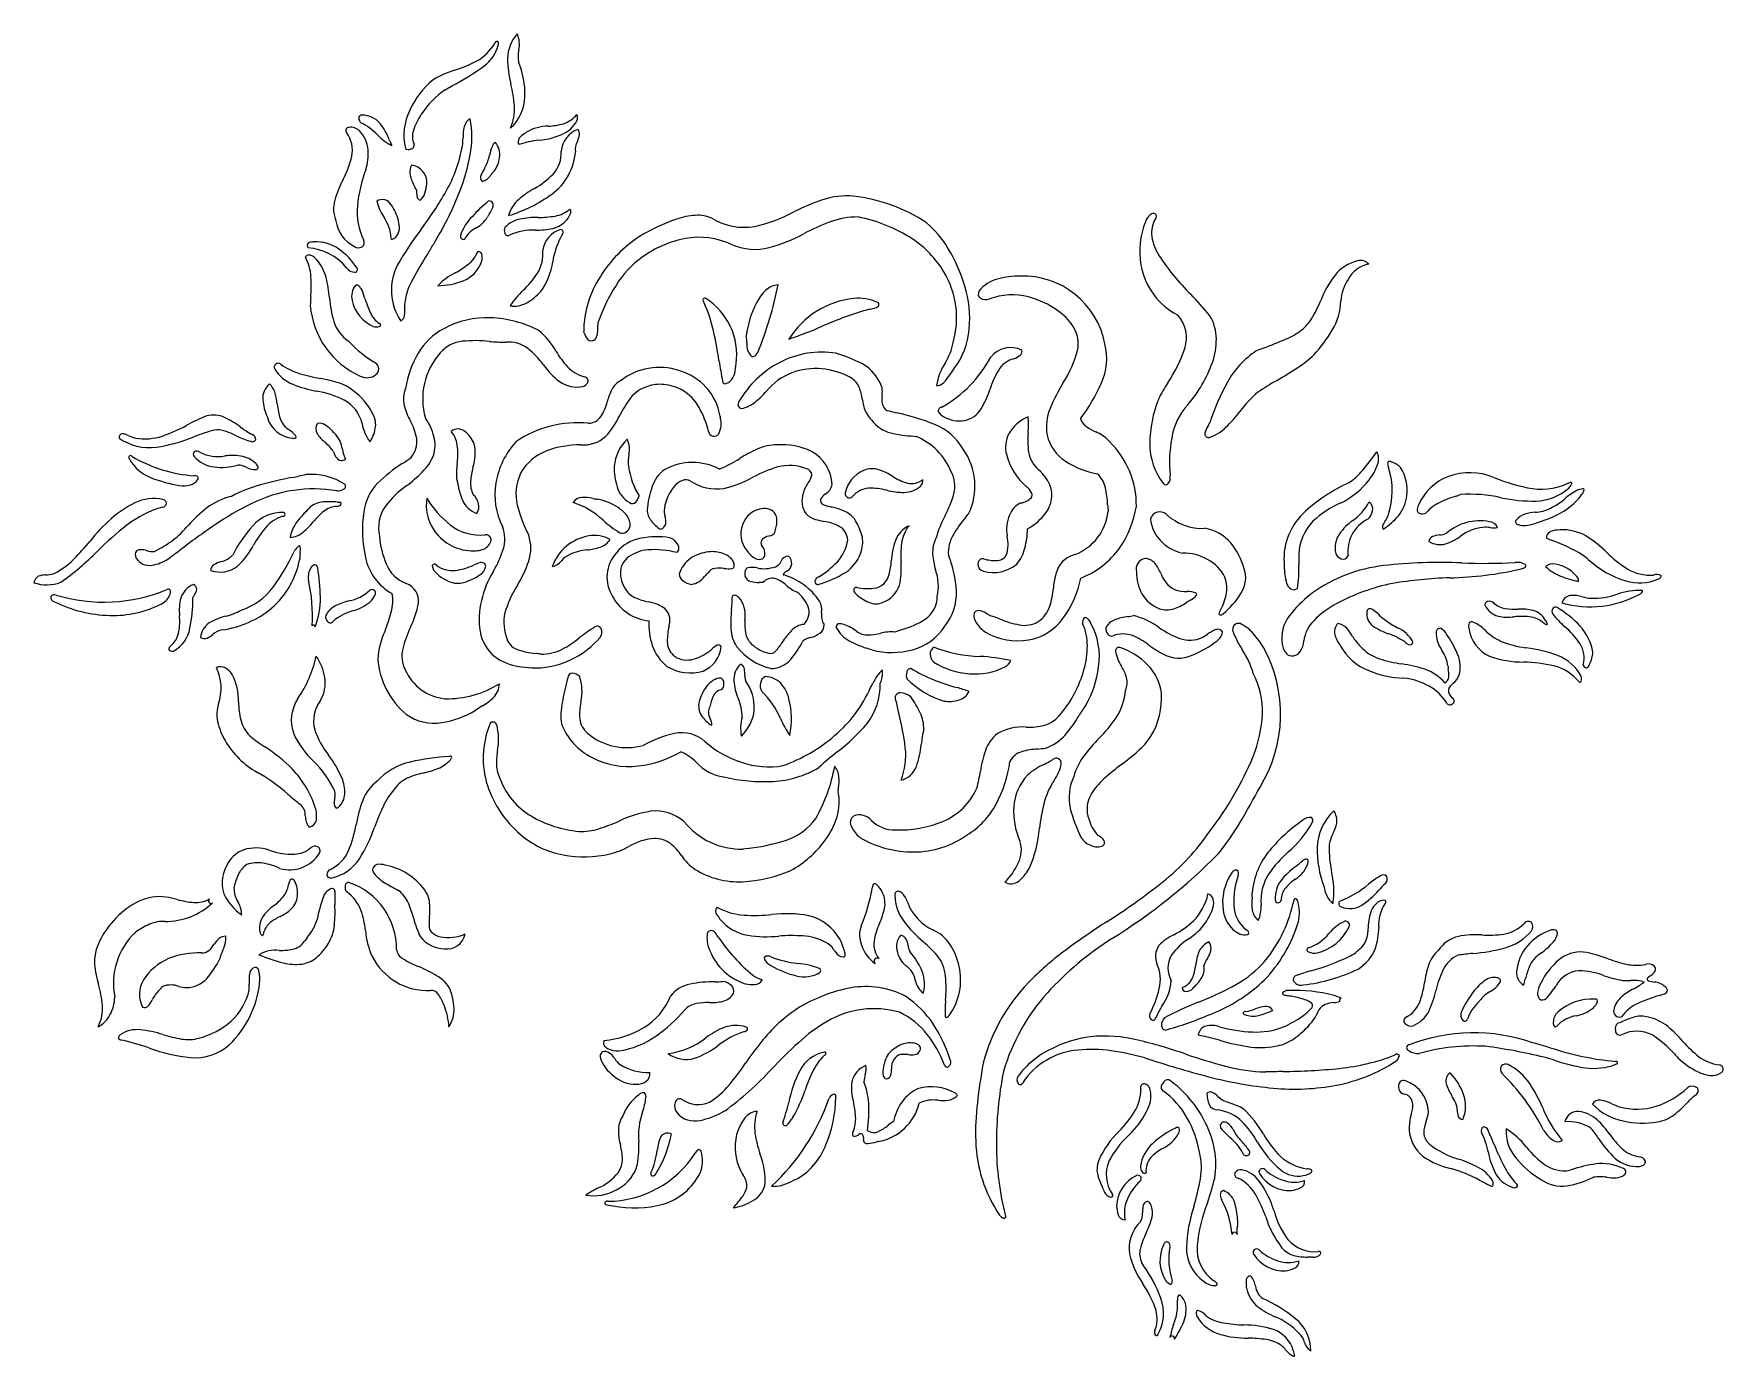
# Model space of a CAD drawing. Extents: x -4.01 to 2.97, y -0.57 to 4.9.
import ezdxf

# ---------------------------------------------------------------- set-up
doc = ezdxf.new("R2010")
doc.units = 0

msp = doc.modelspace()

# ---------------------------------------------------------------- linework, layer by layer
at = {"color": 72, "linetype": 'CONTINUOUS'}
for p, q in [((-2.309965, 4.665621), (-2.279861, 4.682824)), ((-2.503694, 4.124075), (-2.504134, 4.126197)), ((-1.834838, 4.051444), (-1.834089, 4.052566)), ((1.073299, 3.597342), (1.043807, 3.585882)), ((-3.047072, 3.314252), (-3.04562, 3.310183)), ((2.299338, 2.845732), (2.298733, 2.845697)), ((-2.931967, 2.762267), (-2.934617, 2.757092)), ((-3.353608, 2.562724), (-3.353528, 2.56569)), ((1.836569, 2.405328), (1.832098, 2.412507)), ((1.392386, 2.365323), (1.392649, 2.364907)), ((2.160428, 2.358172), (2.157458, 2.358674)), ((-2.838703, 1.238175), (-2.838885, 1.237248)), ((-3.591587, 1.181937), (-3.590631, 1.182552)), ((-1.214905, 1.104566), (-1.214254, 1.102865)), ((-3.507777, 0.925688), (-3.507419, 0.926137)), ((2.711735, 0.92148), (2.726346, 0.926185)), ((-1.511247, 0.509179), (-1.511252, 0.509175)), ((2.346025, 0.199837), (2.339931, 0.197953)), ((2.436146, 0.168149), (2.438485, 0.169118)), ((0.578458, -0.198014), (0.570076, -0.185043))]:
    msp.add_line(p, q, dxfattribs=at)
at = {"color": 1, "linetype": 'CONTINUOUS'}
for p, q in [((-0.687672, 3.574262), (-0.693887, 3.57637)), ((-0.372741, 3.233431), (-0.36342, 3.232716)), ((-2.262985, 3.058745), (-2.261141, 3.049355)), ((-1.965109, 2.82369), (-1.96511, 2.823694)), ((-0.767594, 2.619999), (-0.763902, 2.621295)), ((-0.831882, 2.385755), (-0.831491, 2.386462)), ((-1.803461, 2.233681), (-1.805518, 2.225529)), ((-1.489245, 1.955991), (-1.491618, 1.954846)), ((-1.063389, 1.528409), (-1.077724, 1.526303)), ((0.101929, 1.441606), (0.104858, 1.445891))]:
    msp.add_line(p, q, dxfattribs=at)
at = {"color": 12, "linetype": 'CONTINUOUS'}
for p, q in [((1.275795, 2.585084), (1.26669, 2.577405)), ((0.672736, 0.77838), (0.689626, 0.783839))]:
    msp.add_line(p, q, dxfattribs=at)
at = {"color": 72, "linetype": 'CONTINUOUS'}
for centre, radius, start, end in [((-1.886606, 4.788764), 0.166057, 139.304512, 178.17774), ((-2.10515, 4.85491), 0.101772, 346.114713, 384.454254), ((-2.271225, 4.952391), 0.190834, 298.586076, 329.555243), ((-2.238491, 4.887654), 0.15186, 305.321459, 344.965285), ((-2.094594, 4.85336), 0.012333, 81.50039, 169.088074), ((-2.10527, 4.856202), 0.015612, 329.423607, 396.812006), ((-1.84303, 4.802476), 0.165707, 170.267969, 187.507308), ((-2.770302, 5.609221), 1.048209, 297.897043, 306.236085), ((-2.431998, 5.256406), 0.534733, 287.562401, 298.126442), ((-1.635269, 4.796313), 0.417316, 180.31144, 194.839805), ((-2.321772, 4.647856), 0.341413, 358.2815, 382.921398), ((-2.15142, 4.446387), 0.333425, 128.646649, 156.137026), ((-2.167799, 4.397197), 0.364223, 106.401936, 121.785397), ((-2.565619, 4.558802), 0.542903, 4.296411, 13.922625), ((-2.110672, 4.370716), 0.35593, 124.050213, 147.024415), ((-2.162911, 4.641411), 0.182438, 312.166968, 358.808489), ((-2.62757, 4.554675), 0.041051, 188.74257, 218.023976), ((-2.655658, 4.548241), 0.012487, 81.564511, 179.109171), ((-2.654494, 4.461922), 0.098674, 40.565942, 89.612496), ((-2.246433, 4.476293), 0.234698, 153.429256, 193.017482), ((-2.210772, 4.425863), 0.24208, 145.078664, 162.765283), ((-2.226308, 4.586515), 0.202482, 336.627544, 363.669627), ((-1.855444, 4.634247), 0.113966, 287.155061, 321.315105), ((-1.79446, 4.549484), 0.031077, 319.646069, 385.807956), ((-2.708161, 4.496782), 0.013514, 90.531568, 226.106602), ((-2.812649, 4.415901), 0.11878, 348.065767, 396.794023), ((-2.701409, 4.45827), 0.052478, 46.067951, 97.531272), ((-2.755054, 4.407918), 0.126013, 3.988203, 44.385953), ((-2.766978, 4.307622), 0.246259, 44.006685, 64.228499), ((-2.43083, 4.631438), 0.220487, 223.843363, 243.057621), ((-2.779866, 4.368967), 0.254598, 20.748865, 38.108069), ((-2.371329, 4.472399), 0.075009, 160.378051, 205.403543), ((-1.940013, 4.413507), 0.082492, 122.048171, 141.476334), ((-2.102978, 4.653429), 0.207623, 305.035385, 308.427506), ((-1.884182, 4.336349), 0.178616, 90.042504, 120.164935), ((-1.938811, 4.713997), 0.257649, 273.193545, 302.832011), ((-1.899916, 4.802004), 0.287462, 273.111135, 285.762241), ((-1.725375, 4.403255), 0.105206, 110.607776, 175.186466), ((-1.87679, 4.59514), 0.124762, 308.502733, 328.181395), ((-1.866562, 4.500523), 0.11359, 334.895855, 349.181787), ((-1.778864, 4.483829), 0.024318, 349.03475, 407.39966), ((-2.828474, 4.399246), 0.19989, 341.361868, 365.004283), ((-1.985757, 4.697499), 0.60495, 203.201986, 205.728856), ((-2.461855, 4.436445), 0.01857, 224.50348, 302.827202), ((-2.453584, 4.43587), 0.015136, 276.810941, 376.704621), ((-1.769948, 4.306332), 0.368196, 160.396103, 166.083947), ((-2.087984, 4.42329), 0.029558, 122.159637, 167.142581), ((-2.160018, 4.398435), 0.075217, 349.432604, 401.538516), ((-1.985096, 4.451395), 0.023674, 145.259671, 212.077253), ((-1.889458, 4.108572), 0.34993, 95.740264, 109.307162), ((-2.011434, 4.428096), 0.240489, 306.065632, 355.301016), ((-1.964351, 4.405749), 0.13429, 318.233756, 362.703225), ((-1.706276, 4.419102), 0.066346, 149.944101, 189.286738), ((-3.084776, 4.48288), 0.398982, 331.87173, 346.736066), ((-2.092003, 4.131318), 0.583878, 159.545313, 174.666607), ((-2.399721, 4.325461), 0.057302, 149.863075, 199.170429), ((-2.459338, 4.281472), 0.073451, 356.266308, 442.128095), ((-2.0432, 4.268568), 0.126748, 146.118075, 160.031851), ((-2.430338, 4.514162), 0.331779, 328.179365, 329.422442), ((-2.323479, 4.435878), 0.200381, 333.153259, 348.194686), ((-2.187419, 4.392888), 0.101677, 320.862967, 355.347482), ((-2.319271, 4.079741), 0.466202, 152.531574, 163.895235), ((-2.26674, 4.360106), 0.194594, 195.94619, 210.704172), ((-2.596172, 4.303077), 0.21178, 342.004016, 352.84225), ((-2.141948, 4.302825), 0.02229, 156.108201, 226.532628), ((-2.173354, 4.344751), 0.060286, 285.461815, 328.735846), ((-2.011078, 4.230484), 0.138384, 134.780127, 143.156248), ((-2.103388, 4.552), 0.335814, 298.878506, 315.422171), ((-2.643766, 4.17351), 0.12843, 163.929329, 203.010259), ((-2.363417, 4.2692), 0.239016, 195.71748, 212.632043), ((-2.570186, 4.169983), 0.041611, 29.082573, 124.067686), ((-2.462543, 4.239699), 0.035419, 352.650742, 396.45542), ((-2.40494, 4.229113), 0.023276, 164.920636, 245.52874), ((-2.448, 4.2517), 0.05507, 307.359842, 345.215672), ((-1.670491, 3.654754), 0.718179, 131.288303, 138.120977), ((-4.16266, 6.409794), 2.996907, 312.334233, 312.647067), ((-2.12862, 4.188575), 0.017271, 347.161863, 462.351189), ((-2.22348, 4.722959), 0.603677, 286.825819, 305.858459), ((-1.913754, 4.106166), 0.140493, 131.205636, 163.900508), ((-1.728761, 3.88878), 0.425929, 119.919113, 130.664047), ((-2.627371, 4.140684), 0.135723, 187.355415, 244.454517), ((-2.400922, 4.161927), 0.273457, 175.035889, 205.828619), ((-2.69839, 4.044971), 0.164201, 2.72544, 35.495758), ((-2.697513, 4.075401), 0.199939, 14.717823, 35.044466), ((-2.623518, 4.092857), 0.123824, 358.222098, 374.60297), ((-2.056302, 3.99762), 0.202051, 137.477448, 161.204439), ((-2.236356, 4.198586), 0.117114, 297.224753, 329.781739), ((-1.996662, 4.064348), 0.157639, 146.631568, 151.468218), ((-2.218097, 4.216022), 0.110824, 324.109351, 343.602816), ((-1.978154, 4.017653), 0.115497, 101.22186, 137.387635), ((-1.928696, 3.755049), 0.382713, 89.619065, 100.833661), ((-1.925671, 4.560977), 0.423224, 269.934894, 279.476001), ((-1.888776, 4.195293), 0.105541, 282.725432, 321.157441), ((-1.877325, 4.26993), 0.128189, 279.579022, 310.299275), ((-1.864116, 4.179559), 0.076533, 318.752778, 338.259895), ((-1.807348, 4.160784), 0.017226, 326.237438, 401.345667), ((0.659546, 4.091492), 0.079094, 135.056152, 159.100074), ((0.62072, 4.131137), 0.023615, 91.956206, 136.593574), ((0.725677, 4.074285), 0.114891, 148.25483, 187.712042), ((0.619108, 4.142788), 0.011978, 317.748723, 446.143161), ((-2.530389, 4.051196), 0.004288, 158.34125, 299.610164), ((-2.544162, 4.087515), 0.043086, 291.644216, 310.783827), ((-2.553408, 4.09365), 0.053854, 313.970848, 355.06284), ((-2.232469, 4.060645), 0.015251, 172.184019, 240.140488), ((-2.236894, 4.058707), 0.011725, 254.32415, 340.565803), ((-2.133201, 3.997389), 0.108987, 117.057933, 148.208674), ((-2.038311, 4.083669), 0.027667, 153.88437, 204.903142), ((-2.051544, 4.074462), 0.012111, 191.637951, 304.61085), ((-1.949111, 3.858585), 0.227001, 86.862112, 114.89382), ((-1.933926, 4.417721), 0.332488, 269.524411, 281.87138), ((-1.800772, 3.985374), 0.107835, 107.856173, 171.032093), ((-1.893106, 4.096846), 0.073782, 323.119468, 341.369607), ((-1.833637, 4.076945), 0.011072, 340.646707, 451.038001), ((0.886582, 3.99651), 0.325168, 157.735981, 189.851529), ((0.819557, 4.091431), 0.210269, 188.90921, 212.15814), ((-2.873647, 3.965329), 0.017159, 58.620207, 149.297674), ((-2.866225, 4.021277), 0.014643, 136.310457, 216.850889), ((-2.896998, 3.780058), 0.233217, 39.914666, 85.313259), ((-2.857549, 3.995966), 0.040325, 91.011706, 118.536871), ((-2.8914, 4.320842), 0.286481, 276.642702, 277.658206), ((-2.844623, 3.875508), 0.161637, 54.226776, 93.049905), ((-2.923483, 3.763796), 0.298377, 33.876416, 54.480665), ((-2.668731, 4.039992), 0.02772, 231.73307, 302.844785), ((-2.664822, 4.033419), 0.02008, 303.646965, 387.808113), ((-2.297958, 4.049521), 0.133898, 308.727649, 337.119618), ((-2.176026, 3.978218), 0.019296, 8.329353, 85.747917), ((-2.051847, 3.985076), 0.145566, 327.879793, 366.749236), ((-1.509554, 3.894438), 0.361193, 154.234482, 170.366799), ((-3.057433, 3.882595), 0.192206, 2.933186, 28.426131), ((-2.880327, 3.935673), 0.046977, 34.611076, 70.58616), ((-2.967738, 3.84811), 0.170137, 13.970662, 42.182067), ((-2.683485, 3.952374), 0.041397, 213.210475, 270.120979), ((-2.684874, 3.922659), 0.011775, 277.204942, 399.268223), ((-2.454486, 4.249942), 0.388192, 298.622692, 308.244331), ((-2.280466, 3.994899), 0.126711, 290.253273, 339.525191), ((-2.232558, 3.977406), 0.075711, 339.245586, 362.731078), ((-2.13824, 3.991761), 0.275069, 324.21161, 352.294566), ((0.856624, 3.995288), 0.295468, 190.612083, 242.007657), ((1.462202, 4.520821), 0.983101, 213.409001, 225.450419), ((1.498556, 3.797701), 0.16405, 102.763908, 142.015092), ((1.528816, 3.828392), 0.117787, 99.941163, 153.350579), ((1.47575, 3.917532), 0.042354, 39.392283, 108.499238), ((-3.497051, 3.857374), 0.632544, 355.348205, 363.177033), ((-3.330281, 3.759537), 0.543342, 4.825542, 13.804694), ((-2.627752, 3.812197), 0.069627, 140.436157, 194.553859), ((-2.675991, 3.842577), 0.014988, 15.353036, 111.26969), ((-2.630182, 3.864615), 0.03619, 209.953776, 227.25396), ((-2.149175, 3.67359), 0.264106, 116.866214, 136.437948), ((-2.343133, 4.143422), 0.287838, 270.513432, 291.722022), ((-2.266442, 4.12889), 0.403854, 313.452688, 326.787079), ((1.700104, 3.642604), 0.418364, 142.26166, 158.722791), ((1.584145, 3.776166), 0.191913, 146.809496, 174.821336), ((-2.517225, 3.803116), 0.352308, 184.856673, 245.853624), ((-1.438749, 3.716571), 1.430643, 176.413118, 177.727927), ((-2.335899, 3.838368), 0.454175, 184.182341, 196.827507), ((-2.547048, 3.825915), 0.15135, 191.902329, 246.406793), ((-3.027063, 3.686641), 0.401922, 16.681762, 22.128419), ((-2.260575, 3.913342), 0.397393, 196.268828, 205.143174), ((-1.756533, 3.58743), 0.339916, 133.077193, 147.186418), ((-2.027407, 3.880783), 0.11015, 262.276224, 299.823147), ((-2.091074, 3.993414), 0.239529, 299.636851, 317.27631), ((-0.329877, 2.752594), 1.534643, 39.620805, 44.08175), ((0.84238, 3.981815), 0.50401, 328.560526, 338.172784), ((1.153041, 3.797594), 0.240009, 328.230545, 359.019673), ((-2.621476, 3.755109), 0.156752, 197.916393, 235.293527), ((-2.519692, 3.790214), 0.110521, 204.434179, 235.555673), ((0.617204, 3.639946), 0.138086, 341.619951, 403.151162), ((0.68307, 3.63302), 0.195609, 0.934538, 30.141087), ((1.114049, 3.817616), 0.186585, 308.249283, 328.066711), ((-2.594906, 3.721129), 0.03622, 249.441556, 289.002647), ((-2.582808, 3.692988), 0.006112, 267.143134, 444.32774), ((0.591257, 3.633427), 0.287409, 340.532935, 360.554846), ((0.378466, 5.448081), 1.976873, 290.577926, 293.534453), ((1.051622, 3.909521), 0.297512, 292.99221, 306.733126), ((0.824344, 3.988114), 0.619868, 317.706377, 329.255213), ((-2.340602, 3.974928), 0.508499, 223.291261, 239.838346), ((0.193785, 3.782044), 0.584712, 325.864967, 341.488883), ((1.238347, 3.287138), 0.356502, 123.071866, 151.640303), ((0.997366, 3.862009), 0.407679, 302.24108, 314.450934), ((-3.000733, 3.518369), 0.01653, 49.142958, 209.927913), ((-2.881757, 3.59403), 0.157512, 212.188689, 248.072993), ((-2.843845, 3.728812), 0.246003, 233.573746, 253.533792), ((-2.61503, 3.511779), 0.030177, 307.440601, 411.129805), ((0.325642, 3.734172), 0.571451, 319.568702, 339.884658), ((0.061819, 5.284664), 2.110323, 300.363423, 303.118988), ((-2.98816, 3.390434), 0.076749, 129.622698, 185.008423), ((-3.091599, 3.389444), 0.081132, 15.312845, 47.803575), ((-2.746531, 3.93715), 0.526314, 248.365408, 259.411266), ((-2.677165, 4.28476), 0.826399, 253.377086, 259.519098), ((-2.983778, 2.634463), 0.85214, 73.875183, 79.432014), ((-2.838826, 3.220358), 0.250141, 39.619587, 68.491009), ((-2.633886, 3.535659), 0.060601, 243.058542, 307.870196), ((1.59588, 2.878069), 1.083773, 147.903039, 152.006583), ((1.710168, 3.012726), 0.902211, 150.537735, 162.207269), ((1.784549, 2.32774), 1.311856, 120.00353, 124.045213), ((-2.815204, 3.409754), 0.250765, 185.955876, 202.38577), ((-3.291674, 3.33457), 0.288595, 5.673879, 15.33052), ((-2.740349, 3.387355), 0.265255, 185.246007, 197.69078), ((-2.913563, 3.003723), 0.421975, 63.900884, 80.407614), ((-2.800052, 3.250598), 0.150484, 13.353975, 61.360649), ((-2.827281, 3.217672), 0.243143, 26.421419, 41.842525), ((1.122621, 3.197836), 0.519299, 158.665908, 179.534521), ((0.957428, 3.183541), 0.266724, 137.54995, 171.029012), ((1.327841, 3.079024), 0.435704, 129.600234, 144.02816), ((-3.044735, 2.664146), 0.699711, 111.079669, 118.740926), ((-3.268197, 3.211752), 0.108993, 65.525498, 104.99539), ((-3.372803, 2.989956), 0.354213, 52.689798, 64.98855), ((-2.930796, 3.343946), 0.119685, 196.385518, 264.968425), ((-2.907439, 3.335529), 0.090329, 198.579156, 235.895593), ((-2.808514, 3.263583), 0.03701, 143.315844, 212.588473), ((-2.829117, 3.244341), 0.042336, 55.352923, 102.380536), ((-2.49238, 3.310436), 0.163195, 188.840451, 217.883963), ((-2.697895, 3.278998), 0.100019, 357.079167, 387.94099), ((0.753266, 3.329812), 0.106242, 328.295872, 337.069297), ((0.510663, 3.685423), 0.581933, 314.475887, 322.968504), ((-3.642818, 3.227828), 0.015976, 102.813776, 188.383832), ((-3.533542, 3.403897), 0.217879, 234.964284, 277.552488), ((-3.650742, 3.184085), 0.059483, 61.040133, 85.776762), ((-3.561995, 3.36171), 0.139154, 244.482613, 257.678356), ((-3.551948, 3.45777), 0.235387, 260.279796, 288.00192), ((-3.606909, 3.861034), 0.680811, 278.616876, 292.247262), ((-3.674011, 3.801981), 0.600551, 288.928313, 299.181995), ((-2.889811, 2.003905), 1.310159, 106.714759, 110.52389), ((-3.25303, 3.162358), 0.097304, 70.878612, 98.029851), ((-3.344266, 2.888052), 0.386379, 63.920946, 71.420348), ((-3.032233, 3.516691), 0.315455, 243.211226, 254.846244), ((-2.901671, 3.617357), 0.430403, 233.430582, 241.325337), ((-3.107388, 3.224945), 0.014687, 240.157707, 335.681453), ((-3.114879, 3.219936), 0.020901, 357.149544, 431.347697), ((-3.014857, 3.165078), 0.111236, 38.768943, 59.311583), ((-2.9377, 3.244618), 0.020218, 259.76401, 298.913715), ((-2.932205, 3.230716), 0.005721, 318.433067, 404.570629), ((-2.697813, 3.338574), 0.17071, 213.783629, 230.619096), ((-2.893113, 3.152323), 0.154421, 41.845643, 55.229142), ((-2.608095, 3.415207), 0.233348, 223.243058, 228.378421), ((-2.854265, 3.163114), 0.119764, 7.981542, 40.419711), ((-2.752895, 3.29422), 0.156216, 327.473256, 352.526744), ((1.275031, 3.122304), 0.590093, 169.964513, 185.069606), ((0.847351, 3.243058), 0.01624, 168.71227, 266.258642), ((0.918608, 3.224372), 0.089883, 146.502632, 165.921011), ((0.791088, 3.400284), 0.182006, 287.656101, 314.373358), ((-3.604238, 3.146644), 0.014125, 165.077489, 220.26721), ((-3.611787, 3.144621), 0.008321, 38.449492, 137.143233), ((-3.31261, 3.639466), 0.570462, 239.134676, 266.484758), ((-3.340587, 3.158995), 0.012336, 129.085198, 229.767094), ((-3.250247, 3.235964), 0.13087, 221.306743, 263.220535), ((-3.337304, 3.152888), 0.01919, 48.324929, 125.19547), ((-3.250417, 3.308696), 0.159718, 242.347203, 280.620114), ((-3.190161, 2.884383), 0.269102, 82.845661, 96.576529), ((-3.175228, 3.034919), 0.117944, 46.261923, 80.935274), ((-2.908851, 3.080248), 0.162863, 32.74061, 50.893504), ((-2.725664, 3.176812), 0.046971, 190.403352, 224.999875), ((-2.493744, 3.230786), 0.247243, 191.914096, 201.982046), ((0.867274, 3.201), 0.263938, 179.770995, 218.146187), ((0.716477, 3.752239), 1.011573, 319.234746, 324.763632), ((1.483624, 3.139444), 0.065892, 338.902858, 386.273266), ((-3.466827, 3.220627), 0.169905, 209.286165, 249.482406), ((-3.235376, 3.341394), 0.23733, 262.660137, 286.466936), ((-3.169402, 3.034251), 0.079558, 61.361824, 89.064073), ((-3.100532, 3.153885), 0.05853, 238.31915, 279.523853), ((-3.111402, 3.097106), 0.029054, 16.471988, 52.429633), ((-3.092291, 3.104809), 0.008768, 279.479368, 363.49634), ((-2.738412, 3.157873), 0.024952, 214.896059, 308.108037), ((1.29306, 3.243714), 0.242981, 303.697602, 321.278735), ((1.352654, 3.181883), 0.203499, 321.217526, 341.028584), ((1.616253, 3.118787), 0.029415, 168.86356, 211.309634), ((1.595423, 3.119856), 0.009262, 68.319832, 150.130023), ((1.289758, 3.007104), 0.316405, 341.248116, 377.737926), ((1.570647, 3.035635), 0.097016, 44.144926, 73.103186), ((1.501028, 3.0103), 0.167385, 352.334227, 393.713062), ((1.926852, 2.820647), 0.261815, 67.779477, 109.850809), ((-3.311279, 3.61524), 0.59405, 248.771462, 260.446483), ((-3.393576, 3.147576), 0.119266, 262.146299, 284.33611), ((-3.378975, 3.084932), 0.054974, 285.758814, 325.539843), ((-3.345351, 3.052487), 0.017733, 44.908612, 97.245496), ((-3.34191, 3.060081), 0.010363, 322.875207, 388.375431), ((0.669749, 3.045025), 0.012273, 215.072767, 325.11639), ((0.648369, 3.062209), 0.039682, 322.417075, 371.559037), ((1.709813, 2.417942), 0.684391, 114.328322, 133.662053), ((1.24093, 3.260625), 0.340021, 296.838676, 322.666577), ((1.921645, 2.855481), 0.227389, 111.597431, 155.816173), ((2.31121, 3.74675), 0.740885, 247.347395, 260.273808), ((2.222852, 3.269393), 0.255544, 261.718781, 298.699951), ((2.192269, 3.183402), 0.218467, 272.291513, 311.126443), ((2.494626, 2.769409), 0.269738, 117.693279, 130.810899), ((2.289475, 3.066283), 0.066421, 314.41578, 336.944061), ((2.348772, 3.043456), 0.003667, 150.833846, 299.706486), ((2.399089, 2.954282), 0.061657, 94.204778, 118.923738), ((2.349524, 3.02342), 0.051295, 320.401131, 344.538437), ((2.39457, 3.011158), 0.004615, 342.170615, 450.018921), ((-3.40296, 2.564369), 0.436578, 115.857657, 131.51465), ((-3.35352, 2.509544), 0.448774, 106.267859, 127.475541), ((-3.513972, 2.797437), 0.178437, 78.23509, 116.420193), ((-3.479572, 2.957339), 0.016993, 271.139569, 354.97872), ((-3.483919, 2.951315), 0.021752, 12.04013, 73.083158), ((-4.371771, 4.428857), 2.116259, 315.040018, 315.322143), ((-2.808887, 2.869727), 0.091838, 93.559083, 129.223098), ((-2.788849, 2.616353), 0.345994, 84.346136, 94.266315), ((-2.753704, 2.847403), 0.095759, 92.034082, 128.657264), ((-2.75757, 2.964115), 0.021019, 271.27396, 319.587968), ((-2.608945, 5.025943), 2.07042, 265.961404, 266.213964), ((-2.745698, 2.954372), 0.00567, 316.779654, 449.585967), ((1.537785, 2.608945), 0.37663, 112.370388, 133.634875), ((1.332691, 3.048445), 0.197132, 304.034912, 333.637093), ((1.496163, 2.934899), 0.029148, 340.88385, 423.164085), ((1.502377, 3.008733), 0.165844, 321.143494, 352.808369), ((1.748439, 2.929787), 0.039072, 151.159888, 185.523639), ((1.878043, 2.802047), 0.17452, 115.567803, 138.897255), ((2.027839, 2.480258), 0.52946, 107.344396, 115.162007), ((1.110183, 5.238729), 2.377753, 288.635842, 289.09902), ((1.928139, 2.407028), 0.586195, 77.40091, 93.907869), ((2.189467, 3.603644), 0.638638, 257.937342, 271.035089), ((2.193075, 3.059149), 0.140417, 271.721816, 298.450377), ((2.163055, 3.148946), 0.234244, 294.439464, 311.521324), ((2.164754, 3.162653), 0.282609, 295.270026, 322.5286), ((-3.253929, 2.387955), 0.667475, 131.056541, 141.898433), ((-2.841282, 1.85239), 1.281974, 127.774614, 135.06934), ((-2.985268, 2.759146), 0.158798, 87.15663, 139.241005), ((-2.938285, 2.759538), 0.149535, 107.41658, 140.318685), ((-2.98087, 2.910221), 0.008293, 254.807957, 425.192043), ((-2.812503, 2.791961), 0.140847, 141.131925, 170.550853), ((-2.533317, 2.57822), 0.492426, 133.825527, 142.153582), ((-3.090731, 3.066933), 0.300552, 309.938033, 321.23768), ((-2.627339, 2.695566), 0.293288, 129.405754, 141.345694), ((0.644924, 2.880586), 0.040014, 48.60045, 163.454046), ((0.749647, 2.902898), 0.143495, 184.362923, 229.229007), ((0.819797, 3.069489), 0.217419, 226.952611, 273.047389), ((1.419068, 2.725553), 0.261134, 134.110347, 186.505936), ((1.427581, 2.736792), 0.208225, 135.963884, 177.872358), ((1.599011, 2.672533), 0.263645, 126.274181, 143.373134), ((1.571878, 2.756658), 0.149668, 116.634435, 186.793082), ((1.470319, 2.931705), 0.053761, 309.87053, 353.214207), ((1.582148, 2.859314), 0.016407, 154.079529, 216.839952), ((1.661282, 2.826276), 0.102138, 144.25843, 156.816083), ((1.425898, 3.074495), 0.266677, 302.457813, 320.44968), ((1.495478, 2.945595), 0.102137, 324.260959, 336.818613), ((1.725189, 2.928381), 0.015817, 188.56097, 242.36921), ((1.730005, 2.941618), 0.029837, 245.966959, 303.644493), ((1.968005, 2.673442), 0.210145, 79.174879, 131.06255), ((2.004522, 2.840892), 0.039068, 21.815739, 85.669509), ((2.127156, 2.87909), 0.011158, 136.750441, 267.581179), ((2.176357, 2.841208), 0.073208, 107.041552, 141.545333), ((2.152734, 2.942474), 0.078953, 250.735027, 273.924299), ((2.212781, 2.710269), 0.209102, 94.247316, 106.068857), ((2.045126, 3.403548), 0.551544, 281.823687, 295.825372), ((-4.574793, 3.446711), 1.025409, 315.181254, 320.886735), ((-2.708315, 2.499068), 0.538622, 137.519364, 153.24), ((-2.678207, 2.545473), 0.486379, 140.473928, 150.73813), ((-2.958258, 2.910118), 0.095279, 274.104283, 309.394436), ((0.79985, 2.670757), 0.184332, 41.653441, 80.158968), ((1.475317, 2.771454), 0.105508, 146.411318, 192.447343), ((1.780409, 2.796917), 0.022515, 110.440359, 176.468487), ((1.803637, 2.86973), 0.084796, 237.388068, 285.7619), ((1.812484, 2.713394), 0.111984, 95.684343, 110.893715), ((1.792978, 2.92019), 0.095733, 275.042584, 292.72738), ((1.7507, 3.015504), 0.239736, 288.475159, 305.099076), ((1.997926, 2.678192), 0.178585, 95.37352, 127.76901), ((1.994144, 2.753929), 0.102881, 80.472542, 97.226629), ((2.025931, 2.932901), 0.078903, 259.219277, 280.856341), ((2.268623, 2.81607), 0.02458, 106.386832, 191.545308), ((4.31247, 7.928676), 5.519548, 247.996971, 248.245864), ((2.299698, 2.723282), 0.122419, 90.451439, 108.088619), ((2.010486, 2.095079), 0.752153, 59.534413, 70.076729), ((2.312043, 2.656909), 0.18925, 59.201766, 93.849584), ((2.149605, 2.40797), 0.486403, 45.071203, 57.779887), ((-4.522254, 3.515293), 1.082561, 305.068495, 315.594115), ((-3.251987, 2.798443), 0.084668, 281.435169, 317.813707), ((-3.381289, 2.927204), 0.313757, 312.568941, 332.682961), ((-3.262943, 2.79096), 0.356995, 311.384307, 349.373024), ((-3.753149, 3.1424), 0.904686, 323.904349, 334.792204), ((-2.876238, 2.724382), 0.067387, 127.083242, 145.792189), ((-2.913899, 2.775525), 0.00396, 20.337869, 138.642191), ((-2.790423, 2.728573), 0.121697, 171.208684, 181.623382), ((-2.990852, 2.7634), 0.081789, 348.555892, 369.501099), ((0.593627, 2.682078), 0.046873, 102.122794, 191.888232), ((0.57995, 2.668734), 0.059296, 40.302218, 86.293569), ((0.764319, 2.8991), 0.150814, 224.058337, 260.598862), ((0.739869, 2.540636), 0.209675, 60.640913, 90.050372), ((0.734418, 2.62224), 0.265566, 14.455094, 40.091992), ((2.235312, 2.723574), 1.016029, 178.81858, 181.238663), ((1.405592, 2.759698), 0.035068, 198.256208, 252.104551), ((1.402577, 2.747195), 0.022265, 249.60042, 338.277516), ((2.228892, 2.509089), 0.28539, 48.44892, 55.181758), ((2.83663, 3.096711), 0.486411, 225.071822, 237.780277), ((-3.965099, 2.585432), 0.074125, 89.134823, 112.024393), ((-3.966404, 2.787117), 0.127591, 271.088639, 287.808075), ((-4.065596, 2.939178), 0.306474, 296.806296, 315.386382), ((-3.254055, 2.679991), 0.025414, 119.969598, 185.293836), ((-3.241569, 2.790541), 0.119052, 251.492148, 307.533574), ((-3.198949, 2.586681), 0.13378, 105.72261, 120.451607), ((-2.806519, 2.65082), 0.070549, 143.422988, 188.85022), ((-2.846394, 2.682209), 0.019875, 96.383517, 147.593885), ((-2.851474, 2.687973), 0.014279, 4.50232, 78.402484), ((-3.754095, 2.546579), 0.927866, 1.267677, 8.835302), ((0.739138, 2.672944), 0.191379, 180.15623, 208.351607), ((0.489677, 2.601442), 0.171813, 22.283746, 37.943705), ((0.759275, 2.702251), 0.116221, 197.867419, 242.576257), ((0.763392, 2.574717), 0.168481, 26.488152, 61.930692), ((0.889955, 2.646562), 0.109948, 324.873535, 382.440345), ((1.370123, 2.689398), 0.210609, 178.213219, 197.540123), ((0.742433, 2.679198), 0.477614, 350.944221, 362.689646), ((2.270874, 2.649174), 0.055846, 79.378223, 124.452653), ((2.364739, 2.821796), 0.178214, 225.253117, 249.331492), ((2.260152, 2.571765), 0.133957, 59.722292, 80.9736), ((2.468757, 3.081622), 0.458066, 248.629237, 258.400951), ((2.254951, 2.555337), 0.150814, 43.496665, 61.163007), ((2.342334, 2.632814), 0.034323, 0.160518, 50.093961), ((2.681602, 3.005598), 0.386572, 227.046084, 253.458987), ((2.67419, 2.847761), 0.189247, 239.201377, 273.849194), ((2.700442, 2.623569), 0.037878, 62.873541, 110.957394), ((2.713546, 2.654352), 0.005093, 309.139388, 395.101993), ((-3.973583, 2.620575), 0.038731, 119.910688, 169.563315), ((-3.95829, 2.784013), 0.16528, 251.1563, 290.553668), ((-3.722306, 3.228407), 0.681124, 253.172749, 292.574567), ((-3.455895, 2.590682), 0.01008, 35.726481, 119.325307), ((-3.467542, 2.588639), 0.021356, 337.263062, 381.794534), ((-3.318734, 2.535777), 0.08991, 111.396457, 161.805519), ((-3.358667, 2.599882), 0.020865, 358.079128, 430.011191), ((-3.394533, 2.610293), 0.057797, 324.715006, 348.916678), ((-3.23607, 2.767007), 0.265715, 287.954641, 323.624248), ((-3.49236, 2.495032), 0.632949, 355.898009, 373.23716), ((-2.741028, 2.721651), 0.172601, 280.498902, 314.219079), ((-2.614217, 2.57677), 0.022139, 56.81033, 106.910006), ((-2.611942, 2.586201), 0.013404, 341.961298, 402.737396), ((0.761127, 2.779035), 0.188274, 252.893673, 268.941609), ((0.761152, 2.501684), 0.089178, 67.291125, 92.250856), ((0.789448, 2.60503), 0.13255, 347.470457, 379.768899), ((1.213862, 2.638746), 0.046364, 196.052533, 233.24823), ((1.198254, 2.624183), 0.025639, 241.752499, 308.157772), ((2.632406, 2.304031), 0.291994, 88.98177, 109.136043), ((2.628019, 2.828485), 0.201536, 253.726659, 292.28966), ((2.621228, 2.603617), 0.02373, 306.577182, 327.270999), ((2.637661, 2.592185), 0.003795, 338.396154, 451.007332), ((2.690614, 2.67551), 0.036249, 292.452711, 316.160656), ((-3.921739, 2.568515), 0.020055, 175.446963, 257.77601), ((-3.926847, 2.560089), 0.01794, 65.763355, 146.0554), ((-3.68459, 3.032367), 0.540368, 243.466326, 268.626016), ((-3.683923, 2.935163), 0.443218, 268.23853, 297.056942), ((-3.516565, 2.604859), 0.072948, 298.003899, 340.396611), ((-3.195868, 2.513447), 0.214292, 166.396153, 185.8184), ((-3.926888, 2.559353), 0.57329, 347.948563, 360.336894), ((-3.239259, 2.510105), 0.127071, 148.28406, 154.059627), ((-3.291539, 2.844145), 0.41603, 278.052657, 309.496489), ((-3.130108, 2.559349), 0.303751, 337.9332, 361.463367), ((-2.728979, 2.458031), 0.081858, 116.185699, 155.404171), ((-2.635986, 2.26656), 0.294716, 104.460016, 115.982791), ((-2.752222, 2.716801), 0.214074, 285.740132, 307.629529), ((-2.670221, 2.603063), 0.074067, 311.113201, 343.519474), ((0.692647, 2.650788), 0.139967, 209.407595, 249.423603), ((0.672917, 2.608711), 0.093713, 251.675938, 288.5899), ((0.615299, 2.765555), 0.260782, 289.603057, 302.305572), ((1.066255, 2.016951), 0.613244, 118.39321, 120.536927), ((0.729279, 2.630527), 0.086886, 301.475448, 319.518335), ((0.791202, 2.579127), 0.006513, 309.752824, 407.769475), ((0.682161, 2.626681), 0.241989, 329.848221, 347.976974), ((0.700015, 2.753191), 0.327394, 309.20036, 328.740241), ((1.512214, 2.508457), 0.011075, 104.106518, 180.59613), ((1.512446, 2.492172), 0.027184, 63.299465, 96.189448), ((1.418012, 2.360703), 0.188768, 47.391027, 55.599604), ((2.002186, 2.537245), 0.012899, 95.445584, 200.98484), ((2.06466, 2.569383), 0.083089, 206.256055, 255.241329), ((2.007538, 2.524584), 0.026336, 50.00808, 104.458425), ((2.089241, 2.615206), 0.095701, 227.400079, 260.553351), ((2.113848, 2.786619), 0.268856, 261.376162, 272.798121), ((2.141025, 2.310896), 0.207663, 76.761136, 93.880145), ((2.286345, 2.509144), 0.020355, 145.062875, 213.847878), ((2.280433, 2.514562), 0.01245, 52.881908, 149.926267), ((2.074492, 2.161915), 0.420741, 42.997378, 59.513913), ((2.349067, 2.531728), 0.043486, 98.948417, 163.841639), ((2.423219, 2.960661), 0.432649, 254.45893, 298.929723), ((2.351997, 2.429392), 0.145616, 73.909686, 93.817191), ((2.460741, 2.855021), 0.293788, 256.53966, 263.718992), ((2.43519, 2.875053), 0.312126, 268.790108, 288.976446), ((2.683369, 2.528046), 0.074148, 130.342814, 133.31034), ((-3.68121, 2.469174), 0.273086, 350.478206, 364.736515), ((-3.242932, 2.39473), 0.079277, 122.97875, 175.336942), ((-3.159677, 2.24703), 0.248721, 103.84066, 120.545963), ((-3.287304, 2.755934), 0.275947, 284.293095, 298.848622), ((-2.855363, 2.446003), 0.006799, 353.502928, 506.497072), ((-2.7821, 2.483874), 0.022842, 158.887908, 228.032475), ((-2.785731, 2.478029), 0.016114, 223.72911, 317.96793), ((-2.646441, 2.328885), 0.188023, 104.69871, 132.621589), ((0.482859, 2.409267), 0.069189, 110.038195, 153.074045), ((0.544924, 2.238335), 0.25104, 97.582833, 109.978477), ((0.425649, 3.014871), 0.534677, 279.272005, 281.971199), ((0.455449, 2.181881), 0.320376, 54.073729, 75.33617), ((0.895895, 2.500247), 0.006633, 132.561826, 245.626837), ((0.895012, 2.510002), 0.015905, 263.303054, 318.58009), ((1.41596, 2.42442), 0.048969, 135.384573, 193.634637), ((1.368915, 2.392794), 0.067134, 43.577912, 79.541817), ((1.559504, 2.497618), 0.059341, 169.58926, 234.159703), ((1.674233, 2.664407), 0.261767, 235.178453, 251.440297), ((1.804403, 2.775491), 0.378113, 226.849659, 242.176993), ((1.94999, 2.44852), 0.028746, 151.609358, 198.690348), ((1.93412, 2.4522), 0.013728, 64.624519, 133.317274), ((1.88392, 2.328635), 0.147081, 44.767609, 67.585474), ((2.084129, 2.699447), 0.2143, 259.069351, 277.095156), ((2.140902, 2.189482), 0.298847, 83.749482, 95.819927), ((2.158524, 2.370526), 0.116981, 49.553947, 82.674678), ((2.164837, 2.432523), 0.083946, 28.031849, 73.568999), ((2.246529, 2.470948), 0.016634, 223.250284, 272.705921), ((2.223576, 2.453868), 0.023744, 1.121188, 49.691975), ((2.626949, 2.792093), 0.463051, 219.459776, 228.244643), ((2.077656, 2.166971), 0.369147, 34.595902, 49.25848), ((2.224829, 2.303951), 0.213927, 9.862739, 42.633505), ((-3.515846, 2.444628), 0.105986, 309.465306, 348.77657), ((-3.497014, 2.461748), 0.132633, 298.464811, 350.411675), ((-3.305418, 2.430096), 0.03331, 240.251729, 289.682655), ((-3.328869, 2.47885), 0.087298, 293.399739, 311.357439), ((-3.222056, 2.362212), 0.070896, 99.093141, 133.867499), ((0.461664, 2.439067), 0.040522, 177.834358, 216.787513), ((0.44403, 2.424193), 0.017545, 212.366527, 295.778479), ((0.492552, 2.29816), 0.117574, 70.301022, 110.352369), ((0.423641, 2.145911), 0.284465, 52.103726, 67.569091), ((0.866835, 2.764709), 0.39306, 235.362576, 249.291879), ((0.769109, 2.513671), 0.123712, 250.516425, 294.32508), ((0.607613, 2.744185), 0.450177, 292.267258, 307.539834), ((0.707364, 2.607879), 0.235637, 298.573925, 304.786245), ((0.929997, 2.295332), 0.148138, 111.279056, 126.539539), ((0.885257, 2.412534), 0.022705, 32.645128, 113.410334), ((1.227518, 2.04338), 0.487519, 134.516417, 135.146211), ((0.85688, 2.428981), 0.047681, 307.205535, 354.947701), ((1.53108, 2.465211), 0.170919, 197.830072, 215.761578), ((1.272688, 2.306222), 0.196556, 30.36446, 42.523351), ((1.596978, 2.493879), 0.178122, 209.71706, 226.204639), ((1.504895, 2.161398), 0.268981, 55.383137, 71.349425), ((1.581241, 2.326897), 0.123367, 26.994763, 67.765814), ((1.684778, 2.407248), 0.036508, 222.122913, 263.466038), ((1.680735, 2.381501), 0.010524, 269.395403, 367.607617), ((1.922177, 2.424104), 0.1347, 179.522331, 215.248079), ((1.80421, 2.421577), 0.017122, 77.004324, 167.692134), ((1.767712, 2.376508), 0.073767, 29.209849, 56.839598), ((1.472644, 2.161194), 0.438227, 22.55794, 33.855072), ((2.071031, 2.459309), 0.149614, 187.682231, 245.166464), ((2.157387, 2.603812), 0.240877, 225.429456, 245.354247), ((2.214047, 2.781653), 0.426748, 248.398402, 262.379766), ((2.292407, 2.317268), 0.107047, 344.33316, 393.638327), ((-3.443995, 2.354436), 0.009495, 118.185026, 226.470419), ((-3.439996, 2.361466), 0.017455, 232.859539, 290.798402), ((-3.332706, 2.432506), 0.50108, 325.56283, 347.469713), ((-3.014491, 2.205223), 0.20803, 8.229472, 34.748209), ((0.83245, 2.682414), 0.390069, 233.122771, 243.725462), ((0.723983, 2.446896), 0.131055, 240.665238, 294.435973), ((1.595103, 2.480082), 0.232923, 209.635251, 247.14425), ((1.610498, 2.486603), 0.182827, 221.563002, 251.616054), ((1.720797, 2.833299), 0.546636, 252.105815, 262.100338), ((1.683248, 2.260189), 0.155075, 8.940757, 33.760063), ((1.761088, 2.280534), 0.126071, 344.306485, 382.759213), ((2.146669, 2.70994), 0.410473, 250.284426, 270.404814), ((2.084095, 1.767114), 0.595967, 69.757905, 82.641139), ((2.224622, 2.155119), 0.18332, 27.756422, 69.008822), ((2.30224, 2.349266), 0.133637, 333.722987, 356.27964), ((-3.240366, 2.235892), 0.04413, 62.383897, 111.196672), ((-3.439129, 2.19118), 0.201965, 341.239234, 385.157449), ((-3.258872, 2.204771), 0.080309, 32.625163, 60.976508), ((-3.395879, 2.141303), 0.23082, 358.316036, 387.551672), ((1.66974, 2.662923), 0.430403, 247.442577, 267.921104), ((1.572776, 1.76085), 0.53598, 71.661988, 82.18372), ((1.681243, 2.09464), 0.185027, 39.990287, 71.024257), ((1.810458, 2.239759), 0.029057, 295.575224, 356.526734), ((2.122129, 2.310823), 0.28692, 185.306214, 187.856), ((1.70677, 2.24868), 0.133121, 355.397698, 369.916704), ((1.818974, 2.26587), 0.066394, 306.394433, 342.977405), ((2.135948, 1.697879), 0.601753, 76.758177, 88.702916), ((2.227624, 2.095427), 0.193784, 38.930833, 76.218705), ((2.36027, 2.230545), 0.02838, 339.092234, 380.521414), ((2.409387, 2.289927), 0.013998, 186.424473, 268.743879), ((2.398036, 2.299091), 0.025657, 295.496964, 339.49535), ((-2.94715, 2.211701), 0.140492, 329.950591, 369.545934), ((1.627147, 1.97014), 0.264044, 60.184696, 84.135452), ((1.670541, 2.034531), 0.186687, 30.638038, 61.91408), ((1.876316, 2.182949), 0.038189, 175.087945, 238.405382), ((1.894362, 2.164006), 0.060333, 126.624991, 158.396657), ((2.381834, 2.220744), 0.004958, 225.677437, 356.21927), ((-3.118005, 2.083625), 0.136696, 161.842343, 192.605812), ((-2.779533, 2.144698), 0.38576, 181.511896, 192.685337), ((-2.783445, 2.058803), 0.163268, 146.404298, 200.208419), ((-2.711726, 2.054878), 0.142938, 142.773903, 194.564064), ((1.844653, 2.139611), 0.016755, 216.395959, 307.692684), ((1.848477, 2.138804), 0.014009, 297.276767, 416.013826), ((-2.997825, 2.107365), 0.259178, 191.929126, 210.827928), ((-3.026976, 2.090737), 0.132518, 193.417608, 226.519037), ((-2.911659, 2.15451), 0.357349, 210.239023, 240.646794), ((-2.733209, 2.451845), 0.597729, 229.907131, 237.226584), ((-2.585251, 2.170192), 0.389413, 205.522964, 226.129032), ((-2.516969, 2.134313), 0.352519, 199.104923, 218.557888), ((-3.40438, 1.39959), 0.650364, 44.75548, 57.691031), ((-3.128542, 1.603559), 0.395596, 24.06564, 46.27929), ((-3.144512, 1.644708), 0.443458, 23.262023, 37.486772), ((-3.442782, 1.212911), 0.723716, 48.232719, 60.538326), ((-3.261796, 1.558896), 0.437134, 17.616023, 43.086104), ((-2.884489, 1.7605), 0.158885, 357.907809, 381.932691), ((-2.052496, 2.813036), 1.396126, 229.418837, 232.10772), ((-2.818755, 1.750619), 0.053363, 343.886155, 375.497067), ((-2.801314, 1.757081), 0.075642, 310.846919, 358.195154), ((-2.947386, 1.66621), 0.058564, 357.226117, 410.286318), ((-2.949771, 1.664495), 0.107962, 350.677388, 374.314588), ((-2.732324, 1.716702), 0.037347, 173.218632, 205.625354), ((-2.683325, 1.717331), 0.086168, 167.618201, 177.485538), ((-2.758721, 1.704293), 0.008183, 207.221571, 327.211555), ((1.50731, 1.527738), 0.21151, 132.420993, 178.92401), ((1.303585, 1.64323), 0.07334, 352.311861, 393.657204), ((-2.817497, 1.662415), 0.071401, 179.228834, 219.873773), ((-2.881036, 1.654093), 0.038459, 283.137615, 349.382262), ((1.645626, 1.059509), 0.715123, 124.892588, 139.809186), ((0.890805, 1.848666), 0.439274, 310.426642, 330.986333), ((1.265237, 1.612314), 0.044301, 81.521828, 130.360876), ((1.263011, 1.644266), 0.014747, 324.061944, 413.57294), ((1.223948, 1.66286), 0.155137, 331.902921, 349.060218), ((-2.848691, 1.509462), 0.02848, 67.855436, 126.25576), ((1.800616, 1.530032), 0.455725, 178.996325, 191.831811), ((1.469854, 1.52812), 0.125284, 150.508885, 175.469975), ((-3.075257, 1.385415), 0.157192, 146.471387, 196.581109), ((-3.100945, 1.406648), 0.124099, 110.15231, 148.09287), ((-3.093814, 1.364346), 0.166454, 70.395857, 107.439316), ((-3.086824, 1.332803), 0.137039, 80.22119, 108.631891), ((-3.102831, 1.217545), 0.253369, 64.577742, 81.081053), ((-2.942066, 1.801583), 0.296375, 251.120921, 271.772229), ((-2.953447, 1.58466), 0.144122, 253.631397, 328.741681), ((-2.936773, 1.612322), 0.107042, 272.072951, 311.722338), ((-2.846142, 1.519284), 0.018471, 329.38052, 423.688271), ((1.337601, 1.320151), 0.311621, 139.868935, 175.255312), ((1.501644, 1.143697), 0.49355, 131.33672, 145.600965), ((0.717481, 2.070277), 0.786764, 308.335177, 311.139093), ((1.252097, 1.458658), 0.025574, 84.455173, 131.69692), ((1.157874, 1.49522), 0.102741, 323.212547, 347.285709), ((1.249136, 1.476154), 0.009635, 338.406857, 415.683399), ((1.694097, 1.520248), 0.398424, 178.351443, 201.631449), ((-2.979571, 1.331518), 0.207046, 154.821508, 170.902513), ((-3.07319, 1.377341), 0.10284, 123.939245, 155.735189), ((-2.926551, 1.375967), 0.032376, 126.403262, 174.598698), ((-2.943885, 1.389901), 0.012269, 18.562841, 98.813031), ((-2.585907, 1.438761), 0.024832, 107.729926, 192.762228), ((-2.474547, 1.52802), 0.165402, 214.946784, 237.75353), ((-2.581308, 1.377618), 0.085662, 74.319094, 98.161034), ((-2.60917, 1.19908), 0.265951, 36.452661, 78.941024), ((1.127341, 1.304592), 0.222903, 145.509132, 188.452072), ((0.959359, 1.420303), 0.018926, 76.149444, 146.25662), ((1.308058, 1.304402), 0.357716, 161.467312, 181.597934), ((0.955671, 1.425783), 0.015293, 329.840727, 417.488386), ((1.268527, 1.312648), 0.205895, 147.745616, 184.69709), ((1.396438, 1.192741), 0.322915, 126.253364, 140.812544), ((1.321759, 1.229293), 0.208074, 124.630192, 138.775718), ((1.10488, 1.546205), 0.175949, 304.096608, 320.248993), ((0.995477, 1.352874), 0.368726, 351.790139, 373.123015), ((2.04416, 0.681651), 0.881201, 123.89192, 127.454513), ((1.568092, 1.397149), 0.022132, 49.965136, 133.784501), ((1.560751, 1.401871), 0.024801, 311.110714, 389.531666), ((-3.491273, 1.134365), 0.195285, 82.503013, 115.645962), ((-3.558147, 0.781119), 0.554606, 75.388036, 80.414362), ((-3.012806, 1.447948), 0.238636, 206.74521, 234.3212), ((-3.073737, 1.366447), 0.110296, 181.139115, 211.285872), ((-3.174963, 1.496621), 0.257023, 307.178927, 319.03864), ((-3.05647, 1.391183), 0.098443, 320.169788, 352.899689), ((-3.009942, 1.341416), 0.089067, 313.869107, 353.919565), ((-3.026691, 1.345322), 0.106157, 352.780988, 387.176331), ((-2.364063, 1.159704), 0.481083, 158.150653, 170.612336), ((-2.75663, 1.301961), 0.065304, 117.354503, 145.715553), ((-2.778699, 1.350832), 0.012098, 2.131132, 131.003389), ((-1.959814, 1.324649), 0.807235, 178.109267, 182.033186), ((-2.697937, 1.36801), 0.026651, 167.661584, 225.917445), ((-2.710057, 1.373953), 0.013917, 73.128491, 181.021035), ((-2.813011, 1.214471), 0.16547, 21.121315, 54.310942), ((-2.802671, 1.112324), 0.29144, 359.659151, 430.631809), ((-2.278468, 1.83949), 0.533451, 237.791403, 245.111542), ((-2.590267, 1.24691), 0.13939, 23.729617, 51.225189), ((-2.483441, 1.293094), 0.108965, 5.261887, 35.970211), ((-1.22736, 1.478337), 0.692045, 337.020596, 350.908341), ((-0.527358, 1.368589), 0.016655, 126.825074, 178.640703), ((-0.533891, 1.371857), 0.010638, 45.883333, 108.921297), ((-0.590613, 1.307695), 0.096268, 22.686635, 48.230735), ((-0.588895, 1.3014), 0.097326, 348.132053, 386.498778), ((-0.436652, 1.338174), 0.014507, 90.955358, 192.366788), ((-0.275545, 1.335249), 0.175277, 180.059696, 217.685142), ((-0.447757, 1.312602), 0.041523, 27.386231, 74.833908), ((-0.520589, 1.261902), 0.130025, 20.935136, 32.467512), ((0.623376, 1.387849), 0.225557, 315.29155, 347.875711), ((0.834304, 1.308879), 0.033021, 18.155982, 73.103338), ((0.272134, 1.373319), 0.755411, 356.479756, 357.921987), ((1.241978, 1.324088), 0.120276, 142.817318, 183.536418), ((1.230711, 1.312479), 0.084812, 140.509571, 178.318572), ((1.433699, 1.382753), 0.110367, 184.874402, 228.400223), ((1.245108, 1.69179), 0.407106, 290.690969, 310.273168), ((1.294013, 1.576434), 0.337903, 303.518966, 319.147444), ((2.009634, 0.928153), 0.627834, 133.550818, 137.115703), ((-3.438825, 1.0183), 0.32263, 115.1216, 136.382451), ((-3.466875, 1.511962), 0.284748, 269.457197, 312.9145), ((-3.317849, 1.677145), 0.373116, 254.392217, 265.07998), ((-3.340709, 1.418189), 0.113155, 265.366616, 299.748292), ((-3.278703, 1.311734), 0.010088, 125.506599, 304.507499), ((-3.262218, 1.251921), 0.110252, 1.13462, 31.282278), ((-2.889772, 1.116411), 0.218267, 126.513242, 141.973132), ((-3.080703, 1.428212), 0.200887, 295.355553, 311.262085), ((-3.366725, 1.267792), 0.600848, 354.69262, 362.691758), ((-3.007021, 1.153675), 0.368591, 5.589075, 19.069186), ((-2.860744, 1.130562), 0.433827, 14.474226, 23.421341), ((-2.739042, 1.275794), 0.365129, 354.37119, 364.286794), ((-1.167437, 1.270019), 0.02477, 139.386717, 231.327517), ((-1.058184, 1.513553), 0.260987, 240.615821, 266.445984), ((-0.897755, 0.767594), 0.49156, 79.313329, 97.169437), ((-0.808904, 1.350482), 0.322738, 335.768024, 347.637336), ((-0.206126, 1.376714), 0.204767, 199.499993, 245.39098), ((0.644037, 1.352737), 0.230618, 325.636782, 343.431611), ((0.807563, 1.304151), 0.060027, 343.372417, 374.487836), ((1.034759, 1.289103), 0.12906, 187.691496, 241.796199), ((1.085744, 1.298584), 0.135326, 181.760537, 232.832064), ((1.249298, 1.304727), 0.224281, 174.317315, 187.729593), ((1.095469, 1.285287), 0.06925, 188.909628, 231.27754), ((0.927459, 1.286082), 0.136211, 336.266312, 364.08577), ((1.133952, 1.316087), 0.012035, 177.230145, 354.659992), ((1.398422, 1.300984), 0.013744, 133.565133, 253.825669), ((1.431215, 1.370393), 0.090363, 246.09179, 303.134063), ((1.802193, 1.184733), 0.296776, 165.772703, 180.111599), ((1.594057, 1.239425), 0.081603, 119.26764, 167.079126), ((1.716799, 1.211678), 0.167028, 148.242582, 183.483724), ((1.569723, 1.282353), 0.032259, 79.307599, 118.840887), ((1.571583, 1.307056), 0.008122, 293.161752, 419.474096), ((-3.417507, 0.991192), 0.356798, 135.592414, 154.447055), ((-3.369273, 0.862502), 0.389142, 114.850713, 124.669094), ((-3.474794, 1.077694), 0.149624, 88.000122, 112.815124), ((-2.987244, 1.197713), 0.091489, 144.476869, 184.585556), ((-3.04864, 1.19258), 0.02988, 184.18635, 228.328926), ((-2.98563, 1.161929), 0.077279, 128.789908, 163.702876), ((-2.896098, 1.044505), 0.224925, 115.993514, 127.827627), ((-3.037668, 1.296673), 0.207475, 319.172151, 343.356372), ((-2.946588, 1.228136), 0.178844, 328.65847, 354.89247), ((-2.2993, 1.219192), 0.342166, 184.965753, 203.156225), ((-2.055285, 1.335541), 0.397311, 194.063597, 205.769706), ((-2.337412, 1.210141), 0.039955, 176.920064, 225.516698), ((-0.95429, 1.142146), 1.424748, 176.062487, 177.178141), ((-1.209842, 1.17169), 0.017815, 30.030956, 189.894699), ((-1.224715, 1.216891), 0.053749, 21.000727, 38.950683), ((-1.023244, 1.365331), 0.198938, 220.491762, 259.566015), ((-1.031449, 2.010599), 0.758744, 266.757704, 275.471399), ((-0.858098, 1.049453), 0.207662, 29.587871, 75.64172), ((-0.485718, 1.170938), 0.110944, 160.395977, 202.473291), ((-0.259151, 1.099583), 0.281572, 155.125893, 170.605859), ((0.058574, 1.596214), 0.599231, 217.902098, 229.271704), ((-0.352654, 1.048909), 0.154316, 33.164425, 66.611184), ((0.535858, 1.49496), 0.3634, 297.309682, 312.996102), ((0.624479, 1.371918), 0.257633, 302.848297, 324.570538), ((0.996816, 1.174957), 0.017342, 17.721364, 65.577815), ((1.250631, 1.287083), 0.195213, 283.218209, 335.234921), ((1.486525, 1.059507), 0.184974, 114.545704, 140.741703), ((1.412676, 1.211582), 0.016458, 337.591141, 460.479986), ((1.284271, 1.199919), 0.265813, 341.577298, 360.347029), ((2.04111, 1.328047), 0.155378, 279.582721, 314.35999), ((2.019369, 1.320134), 0.209139, 284.818087, 320.767235), ((2.16844, 1.205429), 0.021964, 54.209464, 148.338883), ((2.33278, 0.981548), 0.221498, 109.797334, 139.199354), ((2.156689, 1.205496), 0.030331, 324.444182, 395.814743), ((2.272044, 1.153796), 0.038878, 75.948007, 111.5561), ((2.277402, 1.180479), 0.011762, 359.675174, 429.694604), ((-3.563884, 1.055934), 0.196869, 153.070395, 182.058878), ((-3.389633, 0.970165), 0.292631, 133.640534, 191.075084), ((-3.37958, 1.208154), 0.136562, 312.336221, 326.35777), ((-3.157388, 1.060473), 0.130231, 132.517763, 146.423319), ((-3.221311, 1.12939), 0.036239, 84.241733, 131.66307), ((-3.338701, 1.160574), 0.121124, 332.449989, 362.305236), ((-3.065963, 1.173373), 0.004019, 230.752866, 324.654284), ((-3.082174, 1.18213), 0.02242, 330.377046, 363.799128), ((-2.95847, 1.190153), 0.080045, 283.441512, 324.813915), ((-2.396678, 0.795702), 0.606396, 142.954182, 144.940921), ((-2.993291, 1.255418), 0.232925, 309.799099, 328.902296), ((-2.307849, 1.249876), 0.136584, 219.60345, 267.290549), ((-2.316207, 1.233835), 0.071733, 226.69357, 257.791665), ((-2.297891, 1.327928), 0.167584, 258.473873, 294.984238), ((-2.305196, 1.19279), 0.079866, 263.450684, 347.88342), ((-1.108901, 1.158476), 0.118924, 175.102652, 206.956143), ((-1.40068, 1.010161), 0.267572, 34.005861, 39.568647), ((-0.611557, 1.534605), 0.679937, 213.450961, 231.090192), ((-0.981411, 1.684574), 0.520745, 261.400964, 275.559276), ((-0.875483, 0.456572), 0.711871, 86.460055, 94.469951), ((-0.846798, 0.93284), 0.234743, 61.947406, 86.270549), ((-0.762797, 1.078849), 0.066609, 28.896448, 66.654603), ((-0.784765, 1.090478), 0.123637, 13.406503, 29.835257), ((-0.46814, 1.171551), 0.20323, 194.943546, 200.863404), ((-0.450122, 1.173011), 0.145101, 197.85181, 235.532796), ((-0.440298, 1.132984), 0.097461, 172.595917, 218.509576), ((-0.375611, 1.123528), 0.068781, 137.826024, 199.654343), ((-0.431806, 1.138451), 0.031688, 28.551532, 80.516893), ((-0.481627, 1.116916), 0.085883, 7.171798, 25.283697), ((-0.324151, 1.135622), 0.072705, 186.304204, 208.250374), ((-0.935366, 0.468576), 0.903995, 43.13298, 48.164574), ((-0.433125, 0.992697), 0.252448, 11.070062, 33.853209), ((0.705691, 1.081976), 0.078756, 145.211215, 202.887245), ((0.787748, 0.991376), 0.199752, 115.235335, 137.272564), ((0.909011, 0.932105), 0.266193, 122.950605, 144.53815), ((0.879458, 1.069159), 0.079795, 113.709235, 156.607043), ((0.814029, 1.114838), 0.043146, 348.353823, 399.392216), ((0.993694, 1.219541), 0.048464, 245.717176, 286.995087), ((1.006109, 1.180205), 0.007226, 284.016606, 360.246903), ((1.261181, 1.110017), 0.008366, 92.48743, 259.879455), ((1.202039, 1.289247), 0.1807, 288.983183, 321.42023), ((1.354562, 1.234313), 0.168815, 297.884431, 320.609937), ((1.409645, 1.186295), 0.095797, 321.899098, 358.720167), ((1.911583, 1.030791), 0.138135, 103.437792, 146.063405), ((1.949635, 0.808655), 0.363327, 85.736011, 101.132932), ((1.880805, 1.834748), 0.742081, 274.465611, 284.999008), ((2.003694, 1.596767), 0.426649, 266.365659, 278.529806), ((2.299428, 1.007074), 0.179588, 138.411219, 175.83298), ((2.023066, 1.367305), 0.335839, 305.872224, 318.150865), ((2.225925, 1.185518), 0.063445, 318.216624, 355.38442), ((-3.276822, 1.102464), 0.486764, 186.322258, 196.1443), ((-3.368659, 0.868287), 0.222186, 112.763847, 148.329214), ((-3.33389, 0.778521), 0.318424, 87.207412, 112.282865), ((-3.316039, 1.139615), 0.043112, 266.892065, 311.259799), ((-3.544972, 1.213986), 0.333734, 318.121776, 334.923278), ((-3.011167, 1.008239), 0.240291, 156.370921, 164.479014), ((-3.010516, 0.961262), 0.146747, 84.441425, 119.025628), ((-2.819128, 1.710108), 0.673803, 247.063414, 256.199769), ((-2.988515, 1.341273), 0.234083, 268.093808, 281.995939), ((-2.928168, 1.256891), 0.207671, 255.588037, 276.837982), ((-2.921341, 1.172855), 0.123461, 278.33584, 308.671328), ((-2.382699, 1.199315), 0.258079, 206.38161, 272.708789), ((-2.462821, 1.116179), 0.048737, 186.584752, 244.182525), ((-2.248508, 1.460554), 0.454108, 238.756128, 247.782419), ((-0.998262, 1.191674), 0.233538, 202.350785, 252.261069), ((-0.981977, 1.074578), 0.00928, 145.196053, 212.952285), ((-0.942117, 1.095832), 0.054425, 208.899564, 231.99038), ((-0.975978, 1.058039), 0.025735, 59.354411, 121.952299), ((-0.778171, 1.349536), 0.356306, 236.34523, 254.846081), ((-0.794986, 1.537213), 0.48689, 249.831028, 263.195341), ((-0.886096, 0.722717), 0.332719, 68.361342, 84.235031), ((-0.540154, 1.22704), 0.201149, 215.219448, 219.449229), ((-0.658633, 1.124521), 0.044689, 214.464295, 261.507065), ((-0.664277, 1.08903), 0.008761, 263.737672, 332.360338), ((-0.673749, 1.090296), 0.018039, 342.815188, 389.475614), ((-0.524293, 1.062752), 0.012286, 51.001415, 229.695015), ((-0.344989, 1.120729), 0.097539, 192.03307, 231.883468), ((-0.59071, 0.920304), 0.271548, 21.434679, 41.774055), ((-0.396214, 0.988771), 0.155274, 4.347917, 39.068078), ((0.498397, 0.988246), 0.148781, 345.023262, 385.094389), ((0.783681, 1.034606), 0.105198, 150.417547, 209.82971), ((1.001169, 1.024994), 0.209182, 158.740726, 174.148598), ((0.923352, 1.017914), 0.099386, 145.430438, 164.816506), ((0.753156, 1.134664), 0.107005, 325.66251, 344.533541), ((1.283801, 1.146755), 0.051019, 241.824397, 282.988943), ((1.04008, 1.875755), 0.883135, 285.133356, 296.45518), ((1.366953, 1.185263), 0.183145, 302.150472, 337.750065), ((1.890376, 1.000495), 0.142341, 131.007672, 161.571023), ((1.935213, 0.967168), 0.133392, 115.655989, 154.161962), ((2.099549, -0.467524), 1.570714, 95.881949, 98.128559), ((2.271288, 1.00116), 0.105757, 132.506342, 159.250728), ((2.821813, 0.323004), 0.979071, 127.938808, 129.440623), ((2.474954, 0.850634), 0.282052, 129.942204, 153.953484), ((2.386324, 0.957963), 0.142865, 85.502568, 130.324989), ((2.307072, 0.569271), 0.538764, 69.078534, 80.334742), ((2.697847, 1.60235), 0.565759, 249.472359, 257.453183), ((2.615674, 1.240166), 0.194378, 257.904351, 281.185037), ((2.664809, 1.011769), 0.039404, 48.466077, 106.86168), ((-3.461947, 0.924952), 0.113041, 147.947544, 207.8641), ((-3.381864, 1.068629), 0.115258, 271.285916, 317.796189), ((-2.843727, 0.98061), 0.277483, 175.448579, 182.685609), ((-3.076013, 1.001043), 0.04435, 142.303565, 177.949685), ((-3.093927, 1.014355), 0.022039, 83.120917, 141.212508), ((-3.099479, 1.019111), 0.018983, 10.049656, 64.43505), ((-3.23484, 0.986999), 0.158074, 353.919781, 372.950146), ((-2.648085, 0.492202), 0.59345, 59.064901, 67.420193), ((-2.408326, 0.885659), 0.132753, 26.839345, 60.528125), ((-1.234003, 2.601544), 1.624518, 271.392017, 272.51386), ((-1.168968, 0.918118), 0.06079, 46.182438, 84.129463), ((-0.953168, 1.124058), 0.146127, 234.211328, 251.616105), ((-1.030484, 1.001101), 0.034961, 271.819366, 333.291556), ((-0.826225, 1.13451), 0.136548, 250.71863, 294.089941), ((-0.678711, 0.868594), 0.168457, 122.36154, 123.012418), ((-0.785417, 1.041499), 0.034794, 298.379492, 321.712574), ((-0.765422, 1.023913), 0.008324, 331.499795, 435.975756), ((-0.458628, 0.967097), 0.093635, 10.567413, 55.204561), ((-0.28014, 1.000176), 0.087893, 190.426801, 233.23035), ((-0.478394, 0.966383), 0.150173, 345.888484, 380.730246), ((-0.835892, 0.949644), 0.59668, 355.229052, 364.893472), ((-0.430687, 0.984544), 0.251763, 324.824171, 372.997906), ((0.483406, 0.999662), 0.209737, 324.28873, 355.24552), ((0.714336, 1.022407), 0.072057, 288.00834, 334.939511), ((0.600876, 1.06499), 0.193105, 337.754914, 354.451782), ((0.646813, 1.100507), 0.201566, 311.719097, 327.117159), ((0.752625, 1.032352), 0.075703, 326.956764, 368.808061), ((1.213189, 0.987459), 0.016715, 113.886067, 212.132599), ((1.228173, 0.998645), 0.035385, 214.56763, 286.667803), ((2.370032, -2.530876), 3.720275, 107.188381, 108.226574), ((1.161511, 1.653267), 0.692791, 276.365563, 295.926603), ((2.146205, 0.919608), 0.410641, 162.148107, 172.512717), ((2.190032, 0.850061), 0.413814, 154.945267, 167.363077), ((2.107907, 0.813761), 0.206451, 125.240058, 143.300028), ((2.026376, 0.933378), 0.061759, 77.24972, 127.494396), ((2.040385, 0.979983), 0.013636, 349.504625, 451.590022), ((2.178048, 1.014216), 0.058035, 174.157539, 240.083894), ((1.487027, 1.168835), 0.693064, 342.802114, 344.927727), ((2.555023, 0.887534), 0.411385, 158.451999, 165.776717), ((2.386669, 0.90546), 0.117668, 94.509696, 150.235155), ((2.37388, 0.719289), 0.303496, 69.037949, 89.332303), ((2.647438, 1.489504), 0.514003, 251.278037, 260.019881), ((2.581326, 1.240275), 0.25802, 264.892941, 272.447059), ((2.605853, 0.859931), 0.123301, 70.156682, 96.2907), ((2.667007, 0.988313), 0.007186, 161.033775, 271.505333), ((2.696402, 0.963203), 0.045421, 121.543398, 142.824017), ((2.744476, 1.267851), 0.296953, 254.915455, 259.305837), ((2.620742, 1.078306), 0.092355, 304.189912, 317.220269), ((2.674759, 1.029827), 0.019813, 314.023623, 395.264095), ((-4.181223, 0.838747), 0.455303, 5.213544, 16.376011), ((-3.834877, 0.917464), 0.158102, 330.955049, 358.726857), ((-3.379625, 0.830359), 0.15972, 143.35539, 152.942025), ((-3.335197, 0.79766), 0.214864, 131.527825, 143.277136), ((-3.444468, 0.867798), 0.096594, 70.152932, 110.09092), ((-3.363179, 1.155129), 0.20237, 256.135414, 265.437429), ((-3.493637, 1.018759), 0.4188, 313.895429, 353.349304), ((-3.367865, 1.001238), 0.253736, 312.690499, 346.898954), ((-3.595092, 0.952242), 0.474436, 358.971297, 361.856102), ((-2.365866, 0.911753), 0.03013, 29.582184, 98.851472), ((-2.483825, 0.821048), 0.178688, 19.187983, 36.217878), ((-2.517812, 0.857335), 0.244431, 2.690873, 21.167133), ((-1.632156, 1.022006), 0.274357, 301.405938, 337.739112), ((-1.27306, 0.837804), 0.132316, 100.58202, 142.652466), ((-1.198132, 0.462425), 0.515093, 89.600372, 101.106916), ((-1.181787, 0.971531), 0.077167, 284.051804, 326.311421), ((-1.149195, 0.937813), 0.032895, 343.966737, 407.28184), ((-1.040302, 1.085835), 0.120174, 255.979988, 275.217459), ((0.228428, 1.042173), 0.423885, 332.373524, 347.412669), ((0.753405, 0.954329), 0.016798, 181.527684, 271.089626), ((0.752472, 0.976114), 0.038601, 271.85928, 317.540458), ((1.16148, 0.931936), 0.009516, 178.671684, 271.911112), ((1.176062, 0.907224), 0.034673, 90.966828, 134.022807), ((1.195026, 1.052776), 0.13452, 255.698671, 261.659755), ((1.195412, 0.236237), 0.705937, 76.004576, 91.618227), ((1.076773, 0.325851), 0.601981, 75.615686, 80.559315), ((1.198155, 0.778047), 0.133909, 55.561333, 77.858303), ((1.336592, 0.823282), 0.102296, 55.797649, 73.211541), ((1.402598, 1.013251), 0.338852, 339.213503, 353.197835), ((1.403147, 1.025265), 0.392341, 334.322872, 347.536661), ((2.266896, 0.683705), 0.411753, 142.011288, 155.823222), ((2.076528, 0.820463), 0.133729, 120.436364, 140.822808), ((1.940914, 1.054095), 0.136414, 299.836446, 325.840381), ((2.235769, 0.927615), 0.029263, 168.381392, 237.657155), ((2.315157, 0.918457), 0.109095, 149.098954, 172.069526), ((2.224685, 0.933141), 0.030592, 261.405486, 321.608536), ((2.091736, 1.056889), 0.212138, 317.709274, 328.891175), ((2.702019, 0.67104), 0.509955, 144.953738, 147.200348), ((2.618376, 0.839684), 0.099135, 130.773339, 167.161486), ((2.736202, 0.695399), 0.285394, 117.420305, 129.769788), ((2.444109, 1.249999), 0.341433, 298.070732, 306.605918), ((2.901041, 0.278159), 0.670595, 106.397184, 114.583788), ((2.685964, 0.906801), 0.069338, 46.17051, 87.18328), ((2.722462, 0.950783), 0.024903, 278.972656, 326.988978), ((2.726186, 0.94106), 0.017584, 347.372447, 423.682996), ((-3.892303, 0.867703), 0.164967, 332.450539, 364.316393), ((-3.795431, 0.890257), 0.110504, 296.548095, 333.358891), ((-3.554632, 0.892709), 0.021828, 250.599762, 318.067717), ((-3.620083, 0.950302), 0.10901, 318.536857, 334.291937), ((-2.569448, 0.776072), 0.274711, 3.109876, 22.179388), ((-2.401063, 0.862104), 0.127588, 326.117632, 363.012839), ((-1.793128, 1.260971), 0.619423, 304.857256, 319.850076), ((-1.254029, 0.797784), 0.091528, 101.225798, 135.817841), ((-1.225405, 0.633031), 0.258732, 88.484113, 100.340626), ((-1.210644, 1.114389), 0.222857, 267.964242, 282.330761), ((0.657633, 0.840286), 0.900894, 176.198393, 180.183943), ((-0.243992, 0.852715), 0.023216, 284.803655, 325.325567), ((0.623439, 0.836984), 0.021283, 156.071877, 226.187598), ((1.040636, 0.639309), 0.454231, 148.412042, 155.421713), ((0.995664, 0.848231), 0.006017, 167.384292, 263.553186), ((0.998619, 0.844597), 0.010119, 84.946463, 150.725697), ((1.03019, 0.927876), 0.092578, 247.651339, 284.627373), ((0.981589, 1.002907), 0.14931, 276.8939, 292.608606), ((1.095167, 0.731127), 0.145248, 96.328595, 112.754157), ((0.988427, 1.109901), 0.279305, 283.487253, 296.271105), ((1.082232, 0.840051), 0.035572, 33.03858, 94.960779), ((1.137562, 0.982215), 0.176111, 303.767125, 318.340913), ((1.103122, 0.94383), 0.215919, 312.53392, 337.749763), ((1.258597, 0.879448), 0.017759, 306.405503, 390.593202), ((1.346184, 0.836302), 0.05032, 109.886766, 149.19536), ((1.382286, 0.729), 0.163524, 96.558415, 108.992905), ((1.330015, 1.139811), 0.250619, 277.703203, 284.136974), ((1.393087, 0.902224), 0.005751, 79.909043, 251.128393), ((1.606588, 0.93963), 0.122065, 297.467944, 337.540405), ((1.646283, 0.910773), 0.123625, 291.828858, 333.319466), ((1.922551, 0.840478), 0.033465, 159.241014, 222.828614), ((2.104959, 0.751202), 0.201532, 134.056549, 159.025339), ((0.747799, 2.002727), 1.644965, 317.718303, 318.136332), ((2.326834, 0.81043), 0.054859, 130.220475, 180.955752), ((2.432081, 0.69491), 0.211107, 86.629283, 131.786148), ((2.340237, 0.988353), 0.153561, 280.298662, 309.452898), ((2.398225, 0.915025), 0.060121, 311.188051, 338.872909), ((2.445843, 0.896666), 0.009087, 338.633372, 458.543408), ((2.546164, 0.856546), 0.024984, 168.066891, 286.695636), ((2.690046, 0.733237), 0.169009, 113.720673, 143.984547), ((-3.584146, 0.657857), 0.121924, 83.649287, 125.180031), ((-3.621659, 0.313532), 0.468286, 72.106666, 83.747626), ((-3.408054, 1.057298), 0.322303, 284.288646, 311.184492), ((-1.6861, 1.115667), 0.382415, 275.036251, 300.991542), ((-1.030273, 0.476886), 0.33666, 112.180844, 126.902994), ((-0.96644, 0.437716), 0.350481, 107.652842, 127.789149), ((-1.109114, 0.652631), 0.14431, 72.591731, 109.53673), ((-1.074788, 0.788544), 0.016976, 276.986266, 329.197238), ((-1.067102, 0.782887), 0.007534, 336.236206, 441.128442), ((-0.237817, 0.835904), 0.00564, 164.683249, 267.525766), ((0.616448, 0.829738), 0.011214, 226.333722, 352.326593), ((0.846495, 0.753272), 0.04275, 105.828372, 174.970432), ((0.858791, 0.69186), 0.105302, 71.517014, 103.150187), ((1.048755, 1.340381), 0.570556, 254.071697, 267.866962), ((1.043065, 1.087818), 0.317978, 267.197707, 290.88003), ((0.958694, 1.229156), 0.480948, 294.271878, 305.130005), ((1.025934, 0.995237), 0.30678, 302.488646, 316.669789), ((1.669955, 0.816629), 0.016306, 115.674672, 226.553577), ((1.682197, 0.825982), 0.03161, 222.096838, 288.544203), ((1.905821, 0.825797), 0.011231, 225.921421, 347.369191), ((2.298478, 0.807663), 0.02656, 176.002113, 211.665233), ((2.280768, 0.797723), 0.006324, 219.260708, 328.593233), ((2.391021, 0.693872), 0.145279, 99.241073, 136.199245), ((2.556286, 0.782865), 0.02906, 122.614587, 197.255329), ((2.548062, 0.777142), 0.019741, 188.437817, 295.52397), ((2.412283, 1.170124), 0.384814, 289.482081, 292.765592), ((2.616843, 0.636432), 0.136881, 62.331231, 116.12603), ((2.689881, 0.520457), 0.321693, 104.189702, 113.580493), ((2.635339, 0.742201), 0.093357, 72.365508, 105.09743), ((2.622752, 0.638368), 0.197086, 51.210311, 78.031786), ((2.423031, 0.400782), 0.507437, 40.615138, 50.438782), ((-3.647441, 0.744812), 0.014477, 118.695712, 175.852712), ((-3.6483, 0.751029), 0.01453, 200.842668, 271.323518), ((-3.911901, -0.407316), 1.173876, 71.14381, 77.006411), ((-3.294072, 1.341625), 0.68116, 249.509723, 264.144455), ((-3.300602, 1.334137), 0.60165, 252.873192, 260.386331), ((-3.373349, 0.897062), 0.158569, 259.928066, 286.426677), ((-3.347529, 0.884593), 0.221156, 265.841944, 310.716848), ((-1.639245, 0.723999), 0.017076, 141.073137, 206.936477), ((-1.622551, 0.735376), 0.037202, 210.914821, 244.064726), ((-1.598348, 0.775968), 0.084386, 241.339248, 273.955973), ((-1.646637, 1.05178), 0.364041, 278.548074, 304.755383), ((-1.422985, 0.983501), 0.304423, 276.42699, 308.753515), ((-1.3992, 0.999081), 0.358331, 289.562137, 307.472003), ((-0.350679, 0.558168), 0.175764, 116.846962, 136.747187), ((-0.387679, 0.630377), 0.094629, 78.76753, 116.603513), ((-0.377888, 0.680109), 0.043943, 48.782088, 78.65874), ((-0.36009, 0.701946), 0.015821, 329.0737, 405.152448), ((0.513814, -0.620757), 1.407986, 74.457439, 78.109851), ((1.176541, 1.727674), 1.032188, 253.945603, 260.556619), ((1.058391, 1.013934), 0.308736, 260.453418, 281.816058), ((1.105113, 0.866761), 0.155897, 276.074763, 303.305093), ((2.481315, 0.429911), 0.383479, 40.281057, 58.723617), ((3.159257, 1.029353), 0.460621, 220.351951, 231.479207), ((-1.643716, 0.668871), 0.025851, 132.146709, 200.844276), ((-1.533679, 0.706938), 0.142276, 199.402825, 234.811802), ((-1.652094, 0.653649), 0.035538, 54.53583, 104.617378), ((-1.662431, 0.630616), 0.060498, 28.744838, 59.223986), ((-1.543315, 0.697906), 0.076319, 210.031457, 235.305262), ((-1.474513, 0.813934), 0.211092, 237.877936, 272.647367), ((-1.314299, 0.782067), 0.125631, 233.567096, 286.213948), ((-0.716356, 0.545134), 0.14339, 100.089004, 153.108385), ((-0.592892, 0.514274), 0.21821, 133.42623, 154.852938), ((-0.751251, 0.68633), 0.015944, 301.610546, 348.023186), ((-0.73935, 0.68327), 0.003706, 356.149473, 484.976612), ((-0.535584, 0.542723), 0.09573, 112.021348, 166.941454), ((-0.634823, 0.617314), 0.064908, 340.023962, 372.596669), ((-0.322943, 0.591945), 0.178237, 150.908434, 171.556331), ((-0.411563, 0.623823), 0.053188, 141.419074, 187.708771), ((-0.419436, 0.638863), 0.038272, 101.901991, 151.725311), ((-0.411511, 0.575956), 0.101595, 81.374043, 98.957227), ((-0.381978, 0.768716), 0.093415, 261.19741, 278.790391), ((-0.373811, 0.705419), 0.029656, 281.886982, 336.967319), ((2.080552, 0.615506), 0.027236, 148.827427, 216.393387), ((2.07532, 0.612953), 0.024573, 64.888967, 137.344376), ((1.973909, 0.418718), 0.243668, 34.573117, 62.678424), ((4.62572, 2.436119), 2.553604, 223.515124, 224.003971), ((2.998492, 0.876298), 0.299653, 225.626281, 244.693745), ((2.977722, 0.806361), 0.173125, 232.521771, 263.405424), ((2.956465, 0.616288), 0.018146, 289.858797, 445.655728), ((-1.523366, 0.689671), 0.135361, 227.008204, 271.669396), ((-1.516251, 0.618001), 0.063713, 267.147018, 304.133992), ((-1.499439, 0.595326), 0.03553, 302.211136, 372.584756), ((-0.355369, 0.366741), 0.546045, 153.546266, 168.205649), ((-0.08504, 0.271684), 0.781024, 154.574923, 160.909764), ((-0.412019, 0.539933), 0.21819, 173.573834, 195.470726), ((-0.874094, 0.451995), 0.315939, 4.373999, 20.704023), ((-0.439919, 0.558888), 0.138722, 164.851249, 178.015241), ((-0.425455, 0.605213), 0.074913, 170.080903, 191.575083), ((-0.481427, 0.592753), 0.017606, 188.398576, 254.250535), ((-0.490869, 0.600826), 0.025449, 280.558737, 338.841863), ((-0.537894, 0.612424), 0.073747, 343.630753, 363.315102), ((1.665395, 0.545096), 0.033403, 143.805048, 199.235063), ((1.651864, 0.545735), 0.023336, 67.656733, 125.12161), ((1.615591, 0.432053), 0.1426, 49.46192, 71.544109), ((1.868922, 0.567962), 0.041311, 125.659098, 194.829573), ((1.66545, 0.426972), 0.2503, 19.640728, 44.217645), ((1.465699, -0.017529), 0.855628, 26.484622, 46.133936), ((2.940957, 0.749197), 0.160172, 243.865085, 262.469533), ((2.929379, 0.652508), 0.062811, 261.380285, 301.96327), ((-1.392234, 0.352245), 0.196957, 127.177349, 158.751386), ((-1.491212, 0.492845), 0.025849, 78.554351, 140.809748), ((-1.729171, 0.525835), 0.250148, 339.858611, 353.72786), ((-1.501168, 0.503292), 0.021195, 346.951681, 404.623411), ((-1.567605, 0.789507), 0.894302, 312.753776, 340.66514), ((-1.334759, 0.692667), 0.537763, 329.222206, 342.070942), ((-1.248311, 0.513874), 0.553681, 337.69807, 358.612368), ((-0.692635, 0.480904), 0.033528, 114.385694, 158.091616), ((-0.702643, 0.503814), 0.008536, 336.901035, 476.695214), ((-0.29195, 0.389731), 0.158552, 112.61626, 144.525045), ((-0.299974, 0.339783), 0.203323, 61.457913, 105.094674), ((-0.236703, 0.548704), 0.060842, 275.807779, 312.107879), ((-0.217175, 0.493921), 0.028371, 37.176153, 59.616137), ((-0.198695, 0.507932), 0.00518, 302.567077, 397.21094), ((0.389859, 0.532397), 0.176342, 327.582681, 360.515541), ((0.580449, 0.539795), 0.015394, 85.623407, 202.179276), ((0.576123, 0.525784), 0.029871, 20.201367, 79.388428), ((0.491967, 0.505276), 0.116347, 332.90448, 375.36229), ((0.975402, 0.521227), 0.136382, 182.387082, 202.145138), ((0.85346, 0.502846), 0.019142, 63.609504, 138.431233), ((0.817086, 0.432354), 0.098463, 46.074085, 62.881742), ((0.95559, 0.576682), 0.101572, 226.281702, 241.996408), ((1.657337, 0.537147), 0.023678, 187.414022, 267.455661), ((1.641522, 0.454253), 0.061051, 65.155897, 76.005564), ((1.644133, 0.468738), 0.046957, 3.824386, 60.615576), ((1.613703, 0.43443), 0.142052, 1.739445, 48.259832), ((2.00296, 0.607552), 0.181061, 196.084386, 213.277919), ((1.599286, 0.354974), 0.295188, 24.86478, 31.2713), ((1.773182, 0.46406), 0.136376, 335.8198, 380.178706), ((1.675242, 0.22762), 0.598154, 22.701377, 33.411094), ((2.597315, 0.780032), 0.332203, 287.502984, 313.652836), ((3.047336, 0.27074), 0.303035, 128.727266, 137.100182), ((2.846193, 0.515135), 0.03138, 54.486094, 128.564547), ((2.844028, 0.532073), 0.028454, 298.838302, 348.105626), ((2.855716, 0.527044), 0.016176, 357.040281, 417.441839), ((-1.479114, 0.361008), 0.115192, 147.071917, 180.088505), ((-1.210712, 0.340426), 0.300481, 160.708034, 184.893842), ((-1.01782, 0.375734), 0.06572, 92.401867, 141.877184), ((-0.829869, 0.377257), 0.201203, 161.410841, 187.728076), ((-1.673, 0.662954), 0.804578, 340.47597, 346.735925), ((-0.754673, 0.41083), 0.141845, 338.179383, 363.912919), ((-1.021257, 0.390841), 0.409176, 4.157952, 12.834115), ((-1.188739, 0.44495), 0.630434, 352.533967, 362.831335), ((-0.553504, 0.523509), 0.208733, 279.109878, 346.666186), ((-0.226495, 0.347461), 0.236415, 145.388668, 167.195399), ((-0.291891, 0.356383), 0.132594, 81.533779, 116.183612), ((-0.255046, 0.721192), 0.234302, 265.759614, 276.002088), ((0.098112, 0.725446), 0.526156, 315.879701, 326.867709), ((0.280058, 0.59961), 0.348191, 315.507829, 334.968075), ((0.882252, 0.483793), 0.035995, 202.846959, 274.171207), ((0.860352, 0.268986), 0.18058, 46.026458, 82.196703), ((1.139452, 1.046182), 0.605227, 247.505948, 250.502804), ((0.861085, 0.233852), 0.253581, 59.01749, 72.473391), ((0.655975, 0.103266), 0.483481, 30.293958, 46.033983), ((1.826044, 0.379767), 0.149871, 161.737613, 180.009615), ((1.549207, 0.47153), 0.141778, 341.580031, 360.137348), ((1.50912, 0.481241), 0.250205, 341.19363, 350.220607), ((1.810458, 0.449521), 0.063908, 358.486206, 387.564673), ((1.965228, 0.449605), 0.090902, 181.117553, 198.268925), ((1.897223, 0.42764), 0.019444, 199.625265, 271.089471), ((2.674471, 0.634388), 0.480759, 201.464753, 220.578419), ((2.372828, 0.386972), 0.054323, 85.149332, 167.472755), ((2.360914, 0.301753), 0.140322, 48.609236, 83.244061), ((2.462468, 0.456269), 0.032084, 80.938776, 151.774194), ((2.60606, 0.634913), 0.237189, 223.566465, 258.965374), ((2.437507, 0.315781), 0.174769, 64.256172, 80.111386), ((2.687985, 0.878722), 0.441496, 246.709174, 251.070232), ((2.617524, 0.713153), 0.262343, 253.896925, 287.686619), ((2.681504, 0.54099), 0.144386, 278.575603, 308.429499), ((2.484247, 0.798213), 0.468523, 307.775026, 316.721913), ((-1.332279, 0.368995), 0.262154, 181.784613, 194.863171), ((-1.391923, 0.320383), 0.031553, 57.629444, 145.840922), ((-0.893727, 0.293303), 0.217803, 160.891788, 201.592459), ((-0.883959, 0.274052), 0.233816, 142.525788, 157.215299), ((-0.55844, 0.422977), 0.476395, 188.787109, 199.010827), ((-0.898034, 0.396862), 0.016884, 189.545094, 236.476485), ((-0.904581, 0.391521), 0.009165, 252.359588, 314.330103), ((-0.975824, 0.468543), 0.11408, 312.892983, 329.052893), ((-0.478952, 0.140374), 0.481517, 144.865072, 145.965142), ((-0.59967, 0.345882), 0.026331, 152.338153, 184.721063), ((-0.537343, 0.397862), 0.043648, 232.936605, 294.215056), ((-0.591363, 0.51504), 0.172677, 294.614774, 310.744811), ((-0.333343, 0.206054), 0.229908, 122.546398, 129.201838), ((0.752375, 0.075629), 0.39606, 134.286154, 154.955648), ((-1.608769, 2.37118), 2.937728, 316.257448, 316.67754), ((0.877195, 0.020599), 0.389872, 115.43448, 131.886946), ((0.587125, 0.429245), 0.156881, 296.407262, 329.816556), ((0.716733, 0.364604), 0.010677, 45.808355, 130.822941), ((0.700902, 0.362798), 0.025124, 330.351383, 382.123477), ((0.912134, 0.380748), 0.017227, 113.567809, 231.763933), ((1.118271, 0.547403), 0.281902, 219.730634, 229.237651), ((0.911343, 0.374368), 0.022993, 54.082387, 105.377958), ((0.883249, 0.333687), 0.072428, 26.266292, 54.962207), ((1.107358, 0.444167), 0.177433, 206.232104, 225.200103), ((0.6886, 0.110143), 0.414359, 29.584919, 44.185185), ((1.823073, 0.372842), 0.147062, 177.310971, 233.635804), ((1.887537, 0.347113), 0.15133, 159.308921, 177.840511), ((1.797656, 0.355017), 0.061382, 182.056075, 230.846299), ((1.993562, 0.361951), 0.0196, 126.159343, 199.634536), ((1.665295, 0.204011), 0.344803, 11.221539, 26.037493), ((1.983067, 0.357659), 0.020145, 15.327318, 93.041564), ((0.702468, -0.230105), 1.428925, 22.056017, 24.523078), ((2.243854, 0.358446), 0.167293, 176.274949, 221.102883), ((1.902976, 0.091462), 0.327806, 38.037077, 57.952997), ((2.336109, 0.424843), 0.120966, 210.172664, 236.281797), ((2.335153, 0.230626), 0.168829, 56.712579, 95.218106), ((1.896008, -0.05779), 0.683612, 34.324267, 38.928166), ((2.210705, 0.145064), 0.357305, 34.371875, 47.151843), ((2.64199, 0.771284), 0.378026, 257.576286, 279.292848), ((-1.830995, 0.236566), 0.253845, 2.113019, 14.879278), ((-1.852415, 0.291841), 0.343086, 345.538495, 363.835774), ((-1.766781, 0.322682), 0.335704, 336.305542, 352.829372), ((-1.826928, 0.431885), 0.459796, 327.391141, 349.36547), ((-1.264544, 0.265337), 0.169861, 154.636408, 174.784542), ((-1.245204, 0.25461), 0.034718, 123.78711, 155.405668), ((-1.262429, 0.272298), 0.011359, 358.587868, 460.562935), ((-0.989275, 0.397509), 0.270026, 298.374087, 339.684384), ((-0.620305, 0.344718), 0.005695, 190.147523, 269.140278), ((-0.622669, 0.378938), 0.039979, 273.267154, 305.12649), ((-0.59217, 0.338463), 0.010801, 41.20139, 133.946485), ((-0.605, 0.331692), 0.025139, 348.985302, 393.528025), ((-0.566124, 0.323149), 0.014684, 165.245075, 283.814967), ((-0.57186, 0.456871), 0.14827, 273.574038, 288.051043), ((-0.38967, -0.166095), 0.500881, 105.136028, 105.784156), ((0.767002, 0.064545), 0.374265, 132.614081, 152.838851), ((0.725284, 0.189071), 0.163026, 131.672516, 171.000245), ((0.758808, 0.105583), 0.209594, 119.092942, 136.274169), ((0.807696, 0.174701), 0.203335, 28.608729, 51.523031), ((0.800117, 0.138638), 0.255868, 33.451581, 44.590041), ((1.004353, 0.271324), 0.012465, 286.527836, 402.102073), ((1.407794, 0.516799), 0.411843, 209.385073, 230.33619), ((1.473104, 0.581439), 0.463276, 210.379038, 224.570227), ((1.970891, 0.566959), 0.335115, 230.758274, 254.291616), ((3.06155, 0.717884), 1.113519, 201.68282, 206.566431), ((2.482681, 0.555295), 0.414656, 219.159474, 233.745132), ((2.290862, 0.349979), 0.033807, 229.619797, 303.105724), ((2.798059, 0.543274), 0.400469, 212.571248, 227.601265), ((2.811972, 0.557669), 0.371918, 214.542671, 226.309811), ((2.64963, 0.391675), 0.139777, 227.426953, 260.22107), ((-1.641253, 0.502708), 0.432941, 270.462908, 327.338311), ((-1.677075, 0.244939), 0.099757, 326.148356, 360.566554), ((-1.367114, 0.236129), 0.121464, 323.735734, 377.185719), ((-0.900895, 0.290894), 0.210252, 201.700927, 212.538245), ((-1.297804, 0.154692), 0.310299, 356.198865, 381.376216), ((0.48842, 0.202034), 0.10345, 156.497269, 190.375083), ((0.569617, 0.180626), 0.146251, 158.00736, 213.147796), ((0.600562, 0.213151), 0.036325, 177.755819, 216.163319), ((0.66964, 0.197137), 0.081999, 139.439702, 186.18475), ((1.002947, 0.275796), 0.017152, 192.568198, 286.779288), ((1.277158, 0.399033), 0.195823, 226.784706, 263.099555), ((1.905365, 0.491335), 0.291299, 234.42048, 258.356501), ((1.701412, -0.292727), 0.566052, 62.694193, 71.591879), ((1.89268, 0.075809), 0.150842, 31.902707, 63.033199), ((2.346656, 0.339552), 0.349909, 191.279546, 205.820009), ((2.364556, 0.367786), 0.333543, 206.323579, 222.285078), ((2.404681, 0.47973), 0.368494, 218.872973, 240.055432), ((2.316857, 0.33509), 0.139065, 235.185343, 279.550871), ((2.52285, -0.314366), 0.543757, 97.816057, 108.977152), ((2.473986, 0.03537), 0.190627, 63.958294, 97.561175), ((2.618727, 0.352282), 0.138554, 229.110084, 274.24579), ((2.625913, 0.224988), 0.028941, 22.723656, 90.047599), ((2.623892, 0.25127), 0.037508, 277.803576, 312.001722), ((2.639808, 0.232895), 0.013212, 314.032289, 374.340694), ((-1.765313, 0.324398), 0.217951, 292.835285, 321.71776), ((-1.677277, 0.269552), 0.169386, 296.391486, 338.023114), ((-1.45252, 0.18326), 0.008209, 146.623764, 249.297102), ((-1.452619, 0.189311), 0.014014, 258.459007, 338.17166), ((-1.482496, 0.300419), 0.253057, 280.987613, 327.454569), ((-1.130947, 0.134815), 0.068091, 353.878023, 399.153011), ((-1.024124, 0.461346), 0.341947, 287.835331, 295.855756), ((0.022924, -1.831688), 2.178933, 113.931614, 114.336351), ((0.617396, 0.238832), 0.237299, 193.507977, 207.631129), ((0.610289, 0.04605), 0.144173, 116.277684, 177.829775), ((0.69831, -0.000222), 0.203876, 131.751109, 156.800974), ((0.554004, 0.163258), 0.01423, 306.908424, 482.013409), ((0.580852, 0.195822), 0.010456, 203.12157, 314.020229), ((0.969684, 0.180894), 0.015394, 148.522991, 265.076063), ((0.980187, 0.170661), 0.029871, 83.103335, 142.289539), ((0.889437, 0.007869), 0.176337, 30.478723, 63.411134), ((0.960094, 0.0864), 0.11635, 35.800954, 78.257214), ((0.779595, -0.059243), 0.348168, 18.403728, 37.864657), ((1.069074, 0.191258), 0.014229, 42.602746, 217.706536), ((1.180114, 0.258896), 0.144169, 211.973546, 273.52585), ((1.217422, 0.351078), 0.203877, 227.447647, 252.496831), ((1.216546, 0.286102), 0.112182, 230.322769, 281.092727), ((1.201386, 0.285487), 0.136572, 250.63659, 288.043401), ((1.215425, 0.151749), 0.028528, 291.072444, 367.822191), ((1.22766, 0.245491), 0.070259, 278.569797, 308.725564), ((1.252106, 0.168536), 0.036125, 56.907239, 87.579547), ((1.268477, 0.194826), 0.0052, 307.097649, 409.85252), ((1.695033, -0.336738), 0.563526, 60.950698, 74.400203), ((2.468256, 1.123813), 1.089246, 242.699162, 245.442582), ((2.017405, 0.138272), 0.005497, 250.388466, 381.002772), ((1.99288, 0.144497), 0.029961, 351.836578, 381.599891), ((2.13788, 0.24228), 0.119657, 207.434126, 250.831081), ((2.114942, 0.13448), 0.009339, 316.868526, 432.189284), ((2.308679, 0.285667), 0.153029, 234.925694, 277.717515), ((2.253935, 0.55449), 0.427154, 280.152474, 295.250036), ((2.466019, 0.020534), 0.151113, 79.548092, 100.498299), ((2.524302, 0.36992), 0.203139, 261.25948, 272.036886), ((2.529179, 0.225708), 0.058846, 272.281883, 307.857316), ((2.556967, 0.19169), 0.014971, 303.787741, 447.284804), ((-1.478327, -0.280413), 0.451815, 116.614047, 123.628297), ((-1.695468, 0.280318), 0.187469, 259.838046, 299.911174), ((-1.640318, 0.0587), 0.011373, 76.979931, 154.173598), ((-1.395057, 0.310996), 0.384102, 315.772577, 325.409315), ((-1.157462, 0.149213), 0.096676, 324.401447, 347.053423), ((-1.095494, 0.169604), 0.113021, 298.04322, 341.70252), ((-0.946522, 0.224633), 0.092852, 261.336245, 286.989212), ((-0.536523, -0.315139), 1.042881, 23.954907, 25.192713), ((0.448575, 0.121566), 0.034686, 202.505279, 259.955315), ((0.443187, 0.094615), 0.007234, 264.746119, 416.625583), ((0.634637, 0.022243), 0.136574, 154.940442, 192.34703), ((0.911155, 0.097811), 0.016777, 102.070866, 184.119989), ((0.93695, 0.098176), 0.042558, 182.113705, 214.427649), ((0.580054, -0.097331), 0.364615, 4.666318, 28.047938), ((0.884311, 0.046452), 0.07167, 16.193403, 70.998871), ((0.584655, -0.163892), 0.526165, 18.776328, 29.763879), ((1.175976, 0.233685), 0.119396, 276.25298, 294.601952), ((2.111372, 0.152573), 0.02659, 241.266996, 292.990761), ((-1.643309, 0.063057), 0.00727, 175.286667, 273.678758), ((-1.52965, 0.542345), 0.499536, 256.903188, 281.008082), ((-1.157729, 0.278221), 0.238176, 279.15875, 298.972538), ((0.585611, 0.052674), 0.119398, 180.55875, 198.907494), ((0.500163, 0.021549), 0.028529, 195.376994, 272.126536), ((0.505164, 0.016802), 0.0678, 332.5399, 364.846655), ((0.741015, 0.021085), 0.168299, 170.941352, 179.508121), ((0.59905, 0.046649), 0.024253, 107.743677, 177.793331), ((0.591903, 0.056411), 0.01334, 34.356381, 91.049125), ((0.559196, 0.032123), 0.054072, 11.121543, 36.044811), ((0.515531, 0.022515), 0.098775, 341.690933, 371.704337), ((0.703144, -0.017986), 0.263865, 3.040284, 18.660322), ((1.4612, 0.12247), 0.396058, 197.182651, 217.851689), ((-1.656636, -0.932918), 2.936237, 19.1513, 19.571622), ((1.477714, 0.130433), 0.374246, 195.510421, 215.735646), ((0.672107, -0.126116), 0.154495, 133.722465, 188.026441), ((0.894819, -0.212967), 0.341913, 153.733876, 165.012717), ((0.222373, 0.114336), 0.405967, 334.309201, 342.385477), ((0.95428, -0.069102), 0.010914, 12.791149, 172.451863), ((1.034892, -0.051299), 0.071641, 165.797039, 192.402831), ((0.891891, -0.015872), 0.075685, 346.359579, 369.031753), ((0.64792, -0.147412), 0.086462, 164.665201, 205.799795), ((0.795321, -0.175714), 0.150093, 152.988597, 213.409381), ((0.673121, -0.110024), 0.011783, 57.888625, 167.866075), ((0.670553, -0.114553), 0.016986, 344.188822, 418.672768), ((0.958569, -0.171456), 0.276657, 169.108171, 198.462849), ((1.044762, -0.140978), 0.014229, 42.597442, 217.709835), ((1.193121, 0.018863), 0.203901, 227.449756, 252.49645), ((1.228418, -0.054904), 0.10345, 219.394154, 253.271519), ((1.284465, 0.007619), 0.146248, 220.904384, 276.044604), ((1.30343, -0.14411), 0.007233, 327.629048, 479.522042), ((0.868744, -0.063228), 0.359675, 193.581146, 214.835635), ((0.089826, -0.543464), 0.598412, 20.795376, 35.25937), ((1.155804, -0.073339), 0.144171, 211.973481, 273.525145), ((1.177076, -0.046762), 0.136561, 250.635224, 288.043598), ((1.151663, -0.098539), 0.119408, 276.252905, 294.600283), ((1.254425, 0.076675), 0.237302, 256.403867, 270.526791), ((1.191115, -0.180492), 0.028525, 291.071853, 367.82855), ((1.221856, -1.203096), 1.043059, 86.853405, 88.090752), ((1.28189, -0.127031), 0.03469, 265.403594, 322.846533), ((0.176159, -0.535956), 0.478889, 18.855748, 33.925243), ((0.707758, -0.227611), 0.04867, 219.178707, 245.848033), ((0.690168, -0.266935), 0.005591, 245.447803, 319.297039), ((0.679356, -0.262412), 0.017125, 331.508257, 371.250596), ((1.076403, -0.265391), 0.074978, 171.107411, 191.37516), ((1.0227, -0.259031), 0.021034, 96.36656, 165.602008), ((0.952094, -0.296274), 0.089679, 9.607112, 40.420097), ((0.490054, -0.392458), 0.170647, 329.670061, 381.105718), ((0.495672, -0.354378), 0.222865, 337.392487, 363.920268), ((0.751441, -0.335609), 0.033611, 151.868972, 186.03193), ((0.726133, -0.32373), 0.005876, 39.609269, 137.52229), ((0.673462, -0.378739), 0.081999, 19.763353, 45.76955), ((0.755514, -0.314454), 0.249747, 5.143612, 7.887948), ((1.128876, -0.265849), 0.127348, 191.878876, 231.00944), ((1.112807, -0.272722), 0.0728, 186.772758, 234.576128), ((0.842902, -0.851459), 0.567135, 50.178834, 66.32757), ((0.497181, -0.415486), 0.136545, 338.229423, 374.548518), ((0.624111, -0.378471), 0.129466, 337.378485, 372.244655), ((0.80232, -0.389096), 0.007364, 106.131913, 185.345678), ((0.839113, -0.389363), 0.044127, 180.544144, 203.879721), ((0.94387, -0.316921), 0.170911, 211.895647, 253.486037), ((0.792384, -0.437616), 0.056152, 37.328671, 81.922359), ((0.932881, -0.272181), 0.162631, 233.888923, 261.154501), ((1.264399, -0.08291), 0.354942, 232.58667, 246.225962), ((1.020655, -0.659145), 0.270814, 42.478724, 68.180803), ((1.099596, -0.548449), 0.170052, 359.910809, 411.22599), ((0.641425, -0.472194), 0.018462, 160.823325, 212.997974), ((0.631015, -0.478459), 0.006333, 216.757857, 358.443564), ((1.131265, -0.58859), 0.454794, 160.937044, 167.872986), ((0.695683, -0.497143), 0.009946, 344.32091, 515.67909), ((0.377818, -0.278264), 0.39536, 325.91528, 337.702764), ((1.009351, -0.048547), 0.447032, 255.217155, 270.055246), ((1.013981, 0.206245), 0.647871, 260.573729, 268.074276), ((0.99085, -0.860526), 0.419269, 72.823476, 89.814168), ((1.070637, -0.583774), 0.131412, 16.232354, 70.424358), ((1.166455, -0.535888), 0.0804, 16.37062, 47.871124), ((0.998796, -1.070484), 0.57501, 81.325243, 88.90523), ((1.064866, -0.645053), 0.144486, 54.462196, 81.780646), ((1.053261, -0.639745), 0.147445, 40.680163, 49.587461), ((1.306463, -0.420058), 0.18778, 221.154777, 228.313961), ((1.167169, -0.564209), 0.034256, 352.371504, 390.080592), ((1.29779, -0.500748), 0.055612, 192.967908, 239.599977), ((1.218145, -0.522205), 0.052798, 226.168213, 244.099036), ((1.19764, -0.566273), 0.004276, 233.250431, 324.483677)]:
    msp.add_arc(centre, radius, start, end, dxfattribs=at)
at = {"color": 12, "linetype": 'CONTINUOUS'}
for centre, radius, start, end in [((-2.180681, 4.500551), 0.052422, 120.379609, 167.538568), ((-2.592064, 4.470431), 0.392177, 349.1204, 371.076336), ((-2.036885, 4.468498), 0.199747, 167.461467, 180.5334), ((-2.822438, 4.537021), 0.592427, 330.583439, 350.008189), ((-2.479962, 4.46816), 0.243343, 351.985058, 359.641737), ((-2.993121, 4.538503), 0.798922, 338.506163, 349.755054), ((-3.642037, 5.011838), 1.539606, 323.084503, 330.172252), ((-3.561636, 4.762043), 1.409807, 329.222246, 338.51877), ((-1.147515, 3.141177), 1.578409, 143.181275, 149.544742), ((-1.040809, 3.141153), 1.587057, 147.207905, 152.16253), ((-3.906422, 4.970156), 1.812527, 327.664938, 329.147274), ((-2.29943, 3.837432), 0.233094, 153.560369, 213.372757), ((-2.234372, 3.756384), 0.244689, 149.042435, 176.084971), ((-1.856634, 3.814338), 0.623223, 183.794793, 184.559574), ((-2.511411, 3.738252), 0.033814, 300.813492, 351.22692), ((-2.601274, 3.749363), 0.124351, 352.482721, 367.128637), ((-3.825854, 7.365653), 4.392454, 281.601461, 282.344012), ((-2.865899, 2.818081), 0.257517, 56.646557, 94.662473), ((-2.933348, 2.506302), 0.544524, 104.969992, 118.613852), ((-2.855389, 2.451461), 0.563854, 80.104779, 116.816413), ((-2.584732, 1.227182), 1.870295, 101.028638, 105.165173), ((-2.75458, 3.046545), 0.039811, 264.360332, 307.121172), ((-2.733994, 3.026218), 0.011924, 286.767747, 395.741328), ((-2.902475, 2.436587), 0.63611, 128.208237, 137.616416), ((-3.132945, 2.722178), 0.269188, 103.136226, 127.260612), ((-2.611414, 1.913619), 1.154188, 115.580165, 124.436432), ((-3.692344, 3.135097), 0.418509, 295.454691, 319.874593), ((-1.27362, -0.043303), 3.52468, 124.383252, 127.271723), ((-3.564052, 2.743644), 0.028186, 145.085899, 207.686337), ((-3.53387, 2.763045), 0.064004, 210.512251, 280.614425), ((-3.56578, 2.705452), 0.058383, 69.540281, 111.487091), ((-3.522199, 2.833981), 0.077381, 252.573867, 277.222601), ((-3.546809, 2.861748), 0.163493, 278.699436, 303.148341), ((-8.953325, 10.157159), 9.243599, 306.481591, 306.862263), ((1.642456, 2.069496), 0.63267, 96.534732, 125.41856), ((1.801029, 0.668285), 2.042825, 87.407849, 96.480821), ((1.813759, 4.093889), 1.446457, 271.180887, 282.977971), ((1.983355, 5.520718), 2.813137, 268.167932, 272.676987), ((2.124949, 2.653208), 0.058343, 57.493121, 100.074463), ((2.131306, 2.721264), 0.037598, 281.184625, 311.732216), ((2.152141, 2.697794), 0.006216, 312.421315, 407.960773), ((1.780347, 1.785152), 0.857264, 101.680237, 118.321024), ((1.910278, 0.736915), 1.911989, 91.999448, 99.132989), ((1.565499, 2.191438), 0.488116, 127.746365, 142.061976), ((1.551091, 2.207144), 0.377025, 118.07527, 135.704249), ((0.969619, 2.435409), 0.023938, 73.540219, 201.215333), ((0.908455, 2.309608), 0.163542, 40.667667, 65.450959), ((1.300488, 2.399247), 0.151348, 142.426725, 189.759372), ((1.378142, 2.371627), 0.138402, 134.440085, 173.689712), ((1.345789, 2.577471), 0.426038, 200.71874, 212.549882), ((0.660913, 2.10001), 0.487898, 32.130147, 40.393429), ((1.156947, 2.391589), 0.083766, 324.555422, 356.749614), ((0.683945, 2.14911), 0.362353, 16.480891, 33.337557), ((0.568414, 2.083795), 0.575946, 328.477293, 388.599973), ((1.215768, 2.37845), 0.064621, 184.311074, 222.782739), ((1.192164, 2.358137), 0.033519, 224.704604, 278.356303), ((1.188962, 2.368567), 0.044334, 280.492347, 324.80071), ((0.743217, 2.099199), 0.326153, 357.348931, 387.91836), ((0.524233, 2.111586), 0.54548, 338.239076, 357.113066), ((-2.25218, 1.038454), 0.871262, 92.674419, 103.436275), ((-2.390706, 1.986557), 0.136779, 291.58591, 318.019845), ((-2.288988, 1.904072), 0.00607, 19.171045, 129.321731), ((-2.303494, 1.909678), 0.02056, 314.72093, 349.878811), ((-0.212128, 2.425187), 1.345753, 322.197995, 337.461671), ((-2.398841, 1.630272), 0.261614, 102.312849, 137.616877), ((-2.419309, 1.709493), 0.119773, 113.448725, 146.050178), ((-2.318296, 1.469851), 0.379829, 102.614625, 113.043046), ((-2.49801, 2.260423), 0.430916, 282.976377, 291.456177), ((-2.486991, 1.665684), 0.175807, 126.710503, 159.470043), ((-2.274655, 1.565011), 0.322828, 139.099535, 155.009945), ((-2.285589, 3.581803), 3.798109, 329.16087, 331.72578), ((-2.107792, 1.525555), 0.580068, 159.643347, 169.81034), ((-1.591866, 1.243626), 1.077471, 154.858631, 159.778208), ((-3.174437, 1.712812), 0.502899, 337.501159, 350.310828), ((-3.174324, 1.808346), 0.602887, 327.596795, 341.400965), ((0.105552, 2.145065), 1.008568, 320.802197, 329.605601), ((0.062111, 2.136618), 0.954077, 308.567472, 325.798607), ((-2.852311, 1.581809), 0.155177, 295.905496, 336.676547), ((-2.818758, 1.586961), 0.184085, 282.241877, 326.469008), ((-0.78062, 3.148447), 2.339594, 301.626347, 315.467282), ((-2.777857, 1.421474), 0.021793, 107.791312, 185.969744), ((-2.783108, 1.42377), 0.017047, 195.525829, 281.444182), ((-1.047046, 3.539701), 2.74261, 302.518877, 308.410565), ((0.652051, 1.419366), 0.556226, 318.168272, 347.829726), ((1.246576, 1.293456), 0.05153, 152.433209, 170.339203), ((1.206485, 1.315274), 0.005946, 88.200245, 160.04086), ((1.192604, 1.300807), 0.024789, 4.61225, 55.423432), ((1.050537, 1.263205), 0.171411, 343.411275, 373.355518), ((2.559363, -2.052987), 3.9121, 123.023765, 125.869615), ((0.634912, 1.406229), 0.610849, 316.339119, 341.684239), ((1.180328, 0.014365), 1.357563, 122.735434, 137.470593), ((1.014673, 0.083073), 1.276039, 125.863551, 134.521177), ((0.725414, 1.380405), 0.475994, 297.540501, 315.772422), ((0.656751, 0.442345), 0.768923, 134.276494, 165.011153), ((0.615136, 1.466524), 0.667455, 292.960646, 313.765844), ((-0.507115, 0.300636), 0.664101, 100.93516, 120.278903), ((-0.573087, 0.589048), 0.368549, 63.269172, 99.370569), ((-0.637515, 0.572721), 0.415158, 33.365254, 56.324254), ((0.810161, 0.366596), 0.84673, 138.103205, 163.504696), ((0.218605, 2.346403), 1.566868, 291.940645, 297.640171), ((-0.511528, 0.347029), 0.622121, 122.082554, 142.480139), ((-0.537606, 0.485049), 0.3814, 73.865926, 120.517559), ((-0.57253, 0.55837), 0.325174, 38.099075, 64.320634), ((1.394882, -0.572181), 1.579838, 111.961111, 117.528249), ((0.211031, 2.377714), 1.664178, 286.713516, 293.533367), ((-0.382316, 0.218761), 0.689659, 120.39764, 132.68885), ((-0.792013, 0.473826), 0.598586, 16.86259, 33.137888), ((0.689871, 0.800486), 0.037877, 131.64049, 187.952386), ((0.669352, 0.795035), 0.016995, 179.290669, 281.482986), ((-0.107465, -0.01173), 1.161734, 140.583046, 145.905325), ((0.719842, -0.984062), 2.321077, 132.555646, 136.345302), ((-0.663796, 0.481255), 0.444598, 19.888482, 38.662539), ((0.35154, 0.369567), 0.364991, 115.287654, 143.722276), ((0.417621, 0.274532), 0.479529, 97.110971, 117.576766), ((0.414101, 0.159441), 0.593565, 76.426904, 95.398317), ((0.082208, -1.242561), 2.034311, 70.832429, 76.607308), ((1.677807, 0.705041), 0.012597, 98.287495, 253.874963), ((1.941769, 0.022069), 0.744494, 70.893044, 110.915498), ((1.944928, -0.146429), 0.858488, 86.850604, 105.372175), ((1.683267, -1.619361), 2.350499, 76.450902, 82.450233), ((1.018315, -3.569055), 4.450376, 73.815883, 74.795864), ((2.650829, 1.899015), 1.256783, 251.821782, 264.411196), ((-1.98462, 1.256955), 1.103939, 320.198583, 325.990869), ((-0.235546, 0.635448), 0.010586, 196.154893, 310.103432), ((-0.240637, 0.645343), 0.021576, 303.502841, 365.638693), ((3.30644, 0.069291), 3.440322, 170.430688, 173.197481), ((0.331778, 0.391538), 0.304779, 94.67972, 146.356676), ((0.36194, 0.134439), 0.563555, 81.634083, 95.603573), ((0.279681, -0.45406), 1.157768, 74.795724, 81.843861), ((1.831421, 4.381703), 3.922392, 251.445931, 255.453018), ((1.53513, 2.974366), 2.42591, 251.12002, 255.233873), ((1.24352, 1.229551), 0.69227, 281.026164, 303.075428), ((1.295768, 1.505941), 0.891213, 275.94212, 291.22154), ((1.625811, 0.667836), 0.010446, 24.104628, 135.461991), ((1.604336, 0.675647), 0.031212, 302.970398, 353.478983), ((1.711336, 0.744711), 0.063651, 234.427588, 275.424601), ((1.412624, -2.146438), 2.929642, 72.934167, 73.719117), ((2.523803, 1.399866), 0.786904, 251.367268, 261.171695), ((2.439844, 0.871075), 0.251498, 261.583722, 291.831831), ((2.530273, 0.639184), 0.009209, 37.42746, 101.529015), ((2.532203, 0.643124), 0.005633, 281.984116, 377.099194), ((-1.891538, 1.463331), 1.258158, 305.808023, 317.800074), ((1.508305, 0.30717), 1.539507, 168.768926, 180.15042), ((0.082528, 0.572486), 0.028402, 152.655419, 212.441707), ((0.067586, 0.563273), 0.010852, 213.711349, 344.601953), ((0.679915, 0.547714), 0.025038, 84.584096, 157.82368), ((0.41506, 0.193644), 0.463728, 25.545426, 54.813529), ((1.268288, 2.200406), 1.669581, 255.35676, 264.697215), ((1.102415, 1.326048), 0.721743, 255.099775, 268.427315), ((1.358483, -8.077946), 8.686904, 91.350068, 91.819893), ((1.129216, 3.172012), 2.565583, 270.549281, 275.789786), ((-1.341027, 0.475669), 0.018291, 58.067789, 172.695442), ((-1.26414, 0.588313), 0.118111, 235.314883, 293.160708), ((-1.392474, 0.762791), 0.332684, 301.694296, 320.301931), ((0.671573, 0.542369), 0.020957, 135.093158, 225.894902), ((0.46552, 0.254998), 0.332895, 28.435681, 54.889291), ((1.202143, 1.471527), 0.93771, 264.605545, 280.679937), ((-1.319567, 0.462906), 0.042379, 159.143024, 220.684676), ((-1.277514, 0.500864), 0.099023, 221.477295, 282.425391), ((-1.327982, 0.735943), 0.339457, 282.206679, 298.962362), ((-0.212654, -1.471808), 2.134306, 116.21385, 116.458847), ((0.914032, 0.353672), 1.031072, 173.14214, 181.947146), ((0.352887, 0.187573), 0.46408, 10.638095, 29.134164), ((0.517947, 0.223189), 0.358596, 350.80836, 388.376254), ((0.456057, 0.334323), 0.572716, 181.569267, 214.184419), ((1.173545, 0.308603), 1.204755, 180.260387, 194.468927), ((0.55369, 0.21031), 0.262943, 349.725616, 373.847962), ((-0.179204, 0.334322), 1.006241, 343.421853, 350.220867), ((-0.221084, 0.438619), 1.12653, 340.576255, 345.990615), ((0.008024, 0.030118), 0.031168, 214.336128, 255.082314), ((0.001794, 0.005369), 0.005661, 251.52891, 383.089643), ((1.365815, -0.145112), 0.611632, 161.672177, 177.687272), ((1.459987, -0.177368), 0.664072, 158.687741, 174.470649), ((0.92448, -0.122344), 0.169809, 179.354152, 234.46173), ((0.956385, -0.127143), 0.15798, 175.002533, 236.289085), ((0.87387, -0.206788), 0.072112, 228.172377, 271.472278), ((0.858082, -0.282749), 0.026421, 24.816918, 66.291117), ((0.87593, -0.272665), 0.006215, 268.085459, 369.30853)]:
    msp.add_arc(centre, radius, start, end, dxfattribs=at)
at = {"color": 1, "linetype": 'CONTINUOUS'}
for centre, radius, start, end in [((-0.44806, 3.328101), 0.932769, 108.911044, 116.791835), ((-0.649889, 3.91374), 0.313331, 85.041439, 108.704488), ((-0.705326, 3.52802), 0.70274, 56.743572, 83.256428), ((-1.083206, 3.356473), 0.820091, 109.284428, 121.100027), ((-1.254322, 3.837871), 0.309202, 94.03731, 108.815606), ((-1.26491, 4.007586), 0.139169, 65.987676, 94.60846), ((-1.074502, 4.352319), 0.255439, 238.418802, 280.026485), ((-1.167592, 4.718925), 0.633265, 282.546179, 298.183097), ((-0.605324, 3.816783), 0.32284, 89.624299, 110.522005), ((-0.724645, 3.516846), 0.6345, 56.968878, 78.965915), ((-1.213721, 3.6086), 0.537105, 123.07133, 147.921894), ((-1.260862, 3.738762), 0.316922, 64.925338, 100.18595), ((-1.15236, 4.67039), 0.682307, 285.504112, 298.578101), ((-0.372335, 3.19836), 0.983695, 110.603795, 117.461886), ((-0.57839, 3.807216), 0.402409, 30.478057, 50.042055), ((-1.228632, 3.600242), 0.459016, 101.087895, 125.5547), ((-1.029356, 4.248751), 0.243201, 246.4437, 284.132492), ((-0.613318, 3.693363), 0.425838, 31.084236, 56.580802), ((-0.773098, 3.676655), 0.636583, 16.177331, 31.71684), ((-1.266798, 3.652518), 0.394294, 125.459826, 148.787691), ((-0.563398, 3.722769), 0.367904, 343.802247, 391.176167), ((-1.31874, 3.663755), 0.418926, 146.685625, 179.68448), ((-0.935219, 3.438175), 0.789036, 147.95338, 160.418719), ((-2.334365, 4.128274), 1.426026, 337.388511, 349.115421), ((-0.929766, 3.780995), 0.078115, 93.10247, 133.940342), ((-0.619431, 3.715807), 0.478121, 355.246852, 376.801913), ((0.012357, 3.739837), 0.148478, 105.47074, 140.550275), ((0.06401, 3.556016), 0.339418, 89.371203, 105.597017), ((0.078605, 3.550378), 0.345207, 10.791661, 91.804475), ((-1.23175, 3.796193), 0.012624, 159.507874, 220.967918), ((-1.23734, 3.796866), 0.007274, 48.547151, 148.997659), ((-1.768189, 3.543529), 0.580824, 12.490321, 24.882537), ((-1.380202, 3.569683), 0.27555, 352.408724, 417.592368), ((-0.665118, 3.60017), 0.402992, 152.755818, 173.153403), ((-0.854067, 3.69876), 0.189875, 133.16907, 153.104324), ((-0.58297, 3.444267), 0.360509, 95.935435, 148.052658), ((-0.60082, 3.620796), 0.183081, 64.9563, 96.091967), ((-0.526074, 3.77747), 0.009598, 317.617647, 433.3315), ((-0.084317, 3.822006), 0.021712, 145.895958, 233.130242), ((-0.075493, 3.835812), 0.038072, 234.973053, 294.340676), ((0.033689, 3.542874), 0.274652, 75.688166, 109.900879), ((0.01394, 3.465516), 0.354492, 48.495241, 75.686026), ((-2.136968, 3.352074), 0.371385, 87.734821, 118.752366), ((-2.143887, 3.240071), 0.483581, 62.772841, 87.440151), ((-0.165946, 2.367725), 1.444041, 105.6541, 113.907768), ((-0.559454, 3.828015), 0.069918, 273.168398, 305.368209), ((0.132691, 3.593836), 0.179741, 22.260452, 49.737727), ((-2.195435, 3.444099), 0.262676, 117.227036, 149.787616), ((-2.116748, 3.43726), 0.303115, 28.955513, 50.180009), ((-2.050784, 3.543073), 0.336413, 20.459674, 21.444009), ((-1.662107, 3.682642), 0.076702, 196.649867, 219.244196), ((-1.705458, 3.650402), 0.022865, 225.414099, 305.878763), ((-1.722423, 3.660658), 0.041839, 316.532902, 356.822906), ((-1.93479, 3.689573), 0.256054, 352.993677, 360.756577), ((-1.147693, 3.690318), 0.531072, 178.673074, 179.715621), ((-2.939745, 3.282682), 1.781067, 8.489634, 12.532005), ((-1.176056, 3.623429), 0.113558, 357.291554, 372.605199), ((-1.466012, 5.345046), 1.804786, 288.64974, 293.33359), ((-0.455304, 3.702752), 0.313477, 322.121838, 355.1391), ((0.173598, 3.615339), 0.133809, 350.39114, 380.374357), ((-2.075198, 3.371276), 0.403232, 149.442776, 171.478416), ((-2.119427, 3.387901), 0.284149, 138.090644, 196.328685), ((-2.226841, 3.490076), 0.136031, 95.395015, 139.898464), ((-2.184855, 3.091549), 0.536758, 83.791971, 95.857158), ((-2.05462, 4.46786), 0.845787, 265.103673, 269.536667), ((-2.049514, 3.487281), 0.135348, 53.133208, 95.063399), ((-2.19183, 3.318516), 0.355972, 36.047356, 51.103843), ((-1.522444, 3.776882), 0.381437, 210.374821, 222.184706), ((-1.005347, 3.608026), 0.058151, 170.060136, 227.670809), ((-1.037225, 3.57682), 0.013853, 238.292756, 306.168514), ((-1.055698, 3.5977), 0.041692, 309.730641, 334.869272), ((-0.752165, 3.202564), 0.378321, 81.138641, 117.391138), ((-0.855132, 3.021277), 0.577785, 62.434852, 73.152116), ((-0.440664, 3.662004), 0.234337, 327.29745, 349.70906), ((0.027516, 3.495805), 0.104012, 63.453883, 141.929134), ((0.016633, 3.629866), 0.079697, 287.124149, 309.273092), ((0.057682, 3.582812), 0.017401, 302.70247, 380.30867), ((-0.116614, 3.694192), 0.434102, 326.25418, 346.520336), ((0.188743, 3.553759), 0.237016, 334.531075, 374.977692), ((-1.635746, 3.720996), 0.330485, 215.733198, 232.299206), ((-1.693458, 3.626891), 0.154039, 223.560675, 254.778906), ((-1.424932, 3.257766), 0.259893, 71.74626, 127.958959), ((-1.407654, 3.275878), 0.237523, 9.859005, 74.336603), ((1.162303, 3.908062), 2.368393, 188.80268, 190.890939), ((-1.331235, 3.546775), 0.224573, 346.058751, 356.555097), ((-0.729603, 3.163634), 0.423272, 117.678461, 149.867936), ((-0.792003, 3.267624), 0.242648, 110.376294, 141.336684), ((-0.776696, 3.220474), 0.292184, 60.744129, 109.970762), ((-0.665743, 3.385136), 0.167588, 26.789567, 62.268353), ((-0.052786, 3.411089), 0.227627, 146.899852, 172.026256), ((-0.512126, 3.805872), 0.51964, 299.521941, 331.753207), ((0.053273, 3.307325), 0.330738, 142.146168, 147.40912), ((0.316015, 3.306978), 0.392718, 149.657954, 162.244398), ((0.068619, 3.451288), 0.10631, 105.560956, 149.425057), ((-2.368089, 3.386323), 0.11494, 157.111172, 193.579311), ((-1.76478, 3.564208), 0.127675, 235.087732, 280.616953), ((-1.746629, 3.466473), 0.028269, 280.956131, 340.830125), ((-1.735148, 3.462261), 0.016043, 341.572473, 445.540888), ((-1.364015, 3.299577), 0.286663, 153.735761, 164.708907), ((-1.549782, 3.391336), 0.079469, 116.137498, 153.794841), ((-1.437202, 3.307624), 0.135704, 105.774519, 141.793424), ((-1.423868, 3.312775), 0.135124, 82.548971, 111.820231), ((-1.434032, 3.211431), 0.236949, 64.278129, 83.28983), ((-1.423542, 3.265376), 0.184327, 27.831654, 59.934168), ((-1.15261, 3.46124), 0.010842, 183.499912, 264.824428), ((-1.158662, 3.489119), 0.039009, 277.472724, 308.83379), ((-1.173859, 3.506603), 0.062164, 309.640117, 347.047821), ((-0.677208, 3.401365), 0.08576, 23.012187, 59.671779), ((-0.811456, 3.350765), 0.229182, 8.416527, 21.535061), ((-0.575399, 3.41805), 0.072993, 348.075408, 395.726084), ((-0.27858, 3.484876), 0.042212, 270.499475, 316.030017), ((-0.373423, 3.574755), 0.172876, 316.414824, 328.905298), ((-0.418564, 3.541058), 0.378256, 328.93381, 342.408896), ((0.86063, 3.074749), 0.723126, 148.457001, 157.780753), ((-0.351924, 3.793302), 0.828307, 323.885373, 335.654114), ((-2.195075, 3.436033), 0.29489, 195.075286, 208.395059), ((-1.849312, 3.427486), 0.215235, 328.742158, 345.934323), ((-1.209109, 3.1338), 0.42247, 142.401887, 154.010388), ((-1.08201, 3.364975), 0.017633, 140.81886, 260.393109), ((-1.11635, 3.485552), 0.14149, 282.82082, 308.764798), ((-1.292959, 3.700653), 0.4198, 309.177797, 317.901562), ((-0.450112, 3.393687), 0.134956, 183.984192, 224.307745), ((-0.372713, 3.388895), 0.132021, 173.880843, 188.887583), ((-0.459864, 3.376642), 0.044044, 190.655135, 236.136118), ((-0.255807, 3.3381), 0.015601, 90.96669, 187.594871), ((-2.660311, 3.179803), 0.23626, 10.866142, 29.404107), ((-2.583492, 3.173921), 0.233679, 14.381999, 35.017848), ((-1.765535, 2.843986), 0.444917, 84.031576, 124.541717), ((-1.720361, 3.352806), 0.066323, 270.940286, 326.087423), ((-1.883057, 3.454372), 0.323881, 316.774925, 335.279875), ((-1.619829, 3.151508), 0.41117, 14.29357, 29.093548), ((-1.262049, 3.284986), 0.092788, 333.084193, 375.610635), ((0.182204, 3.509772), 1.369542, 188.110731, 188.389418), ((-0.436362, 3.380415), 0.136864, 216.284522, 256.647173), ((0.301353, 6.437329), 3.195377, 255.76468, 256.509064), ((-0.628116, 2.451894), 0.8973, 67.54871, 78.166037), ((-0.230826, 3.355097), 0.044711, 205.23045, 245.035492), ((-0.183455, 3.427197), 0.130669, 239.539845, 279.494727), ((-0.183856, 3.40087), 0.104876, 282.084019, 328.368216), ((0.162323, 3.162446), 0.16335, 112.251296, 150.857288), ((-0.343324, 3.282573), 0.444876, 355.506849, 364.003356), ((0.379225, 3.270436), 0.203472, 157.530588, 189.235258), ((0.379643, 3.327525), 0.066335, 199.76317, 235.253366), ((-2.532928, 3.211806), 0.105389, 320.617327, 366.831132), ((-2.488057, 3.195252), 0.13597, 342.065229, 375.664073), ((-2.257685, 3.218959), 0.044143, 48.906328, 128.856088), ((-2.38155, 3.176999), 0.122785, 4.488168, 38.440865), ((-2.297013, 3.160551), 0.114347, 20.748569, 53.296122), ((-1.737026, 3.329242), 0.132071, 263.710925, 312.939965), ((-1.428643, 3.090602), 0.183945, 134.888152, 174.447909), ((-1.634055, 3.179928), 0.085998, 344.550262, 388.470686), ((-1.198469, 3.255884), 0.023097, 187.118967, 326.041481), ((-0.351919, 3.711922), 0.478945, 255.977308, 267.508314), ((-0.467391, 2.983668), 0.269879, 22.403246, 67.340772), ((-0.372464, 3.062842), 0.235045, 29.695974, 68.269221), ((0.134351, 3.186898), 0.127247, 154.342213, 192.980278), ((0.432099, 3.215874), 0.333439, 174.519276, 188.476893), ((0.347558, 3.277186), 0.173696, 193.112366, 237.971173), ((0.484866, 3.477445), 0.249495, 235.020742, 245.137414), ((0.32261, 3.109511), 0.152742, 42.648884, 67.943519), ((-3.506749, 4.635176), 1.826041, 303.912474, 305.303369), ((-2.554868, 3.23684), 0.213189, 314.474763, 336.953789), ((-2.613855, 3.161497), 0.355601, 352.756934, 364.049264), ((-2.378861, 3.163778), 0.192425, 342.086098, 371.171781), ((-1.771151, 2.985663), 0.333732, 137.653141, 170.551879), ((-1.819422, 2.980894), 0.204677, 110.726682, 150.95292), ((-1.747147, 2.777157), 0.420831, 90.591757, 110.112981), ((-1.388437, 3.129197), 0.165089, 170.297572, 187.440511), ((-0.786012, 2.657543), 0.572347, 114.110751, 122.381815), ((-0.937754, 2.992848), 0.204313, 89.911022, 113.681318), ((-0.91523, 2.928193), 0.269882, 63.77175, 94.719763), ((-0.874297, 3.025999), 0.164186, 2.645275, 61.500789), ((-0.38306, 3.026834), 0.263377, 334.280628, 395.367808), ((0.254184, 3.217617), 0.250936, 193.669331, 229.935908), ((0.226971, 3.189313), 0.126698, 190.27123, 228.856506), ((0.179636, 2.947654), 0.368229, 359.31581, 406.102615), ((-2.176414, 2.620642), 0.588368, 121.971594, 134.630012), ((-2.883034, 3.570812), 0.68141, 307.349341, 314.490438), ((-1.967239, 3.078068), 0.296377, 172.517638, 183.738179), ((-1.852873, 3.017318), 0.353823, 165.720392, 175.375661), ((-1.818792, 2.994536), 0.19898, 154.477106, 193.55069), ((-1.305366, 3.108561), 0.306359, 180.030391, 195.966573), ((-1.249828, 3.148085), 0.304978, 187.587122, 212.023338), ((-1.324206, 2.982848), 0.136717, 124.628555, 163.372186), ((-1.286868, 2.883936), 0.240677, 62.561124, 118.550551), ((-1.367242, 3.567599), 0.507489, 292.14248, 302.772385), ((-0.79908, 2.627677), 0.497108, 105.78952, 118.820105), ((-0.886886, 2.920192), 0.191801, 68.546224, 104.326095), ((-0.822461, 3.07089), 0.028397, 2.637028, 78.367772), ((-0.527916, 2.971328), 0.131199, 113.424958, 168.218312), ((-0.544649, 3.009062), 0.089925, 72.15527, 113.200218), ((-0.605166, 2.837069), 0.272231, 57.735184, 71.123707), ((-0.331742, 3.026736), 0.128604, 345.756747, 387.704), ((0.038569, 2.967427), 0.164407, 23.014089, 50.289158), ((0.446204, 3.418367), 0.345814, 236.520416, 259.936283), ((0.317311, 2.998607), 0.10474, 12.03642, 49.182118), ((-2.438751, 2.892674), 0.210521, 135.831691, 172.33379), ((-2.227515, 2.690398), 0.416365, 125.55765, 142.505036), ((-1.91544, 3.102873), 0.349819, 188.800097, 202.493741), ((-2.108553, 3.037686), 0.097334, 175.191802, 208.320387), ((-1.821248, 2.989607), 0.283701, 169.676815, 207.277278), ((-1.490634, 3.057112), 0.114095, 196.718876, 239.601639), ((-1.119171, 2.902177), 0.356749, 160.379365, 175.77469), ((-1.229224, 2.911671), 0.17609, 139.176139, 172.083632), ((-1.297662, 2.972301), 0.084674, 112.077215, 139.947257), ((-1.315525, 3.01563), 0.037808, 58.917855, 111.672259), ((-1.18809, 3.209298), 0.194061, 236.213827, 278.843203), ((-1.248016, 3.431783), 0.423852, 282.226227, 299.5909), ((-0.702634, 2.962183), 0.132354, 146.141551, 183.702529), ((-0.116387, 2.576666), 0.833997, 146.192546, 146.586969), ((-0.867717, 3.088451), 0.075396, 320.708383, 347.549525), ((-0.771732, 3.047025), 0.0629, 301.71626, 347.65435), ((-0.552989, 2.924005), 0.094109, 94.302497, 141.839064), ((-0.551179, 2.748174), 0.269821, 75.718977, 91.883905), ((-0.411579, 3.308302), 0.307448, 256.256751, 269.800125), ((-0.336806, 3.256509), 0.225723, 236.970697, 253.950221), ((-0.414512, 3.105542), 0.104702, 271.017997, 311.608532), ((-0.381917, 3.112949), 0.075375, 256.735408, 308.131417), ((-0.36337, 3.048898), 0.028396, 310.347027, 369.652973), ((0.046192, 2.964597), 0.076667, 26.637206, 52.68209), ((0.085212, 2.989151), 0.112996, 348.401406, 382.121807), ((0.034276, 2.934034), 0.395039, 2.27466, 12.635611), ((-2.426632, 2.853659), 0.159228, 145.504544, 192.338376), ((-2.214954, 2.945336), 0.173931, 169.55034, 213.377329), ((-2.065521, 3.161115), 0.36966, 209.893189, 232.613021), ((-2.150524, 3.004535), 0.095002, 201.940265, 251.835473), ((-2.249381, 2.933974), 0.079695, 14.589975, 46.216403), ((-2.219011, 2.942644), 0.048127, 323.87025, 373.708648), ((-1.434805, 3.095916), 0.596095, 194.376185, 207.172831), ((-1.744353, 2.937938), 0.04173, 91.66722, 150.051662), ((-1.873783, 2.66228), 0.310815, 45.885442, 72.537133), ((-1.737898, 2.798737), 0.181075, 77.940279, 92.427555), ((-1.646415, 3.270727), 0.299751, 259.689436, 263.817265), ((-1.728408, 2.735309), 0.242559, 56.681, 78.174044), ((-1.66935, 2.820514), 0.138942, 36.948778, 57.731473), ((-1.536426, 2.97518), 0.02035, 234.070469, 314.279202), ((-1.562691, 2.998913), 0.055724, 316.577063, 346.987536), ((-1.335156, 2.923338), 0.069627, 169.585931, 198.00927), ((-0.762881, 2.959491), 0.072069, 184.659523, 256.920892), ((-0.737829, 2.968529), 0.020361, 168.806944, 250.928635), ((-0.703837, 2.94261), 0.061681, 124.377102, 151.034671), ((-0.58743, 3.45052), 0.525263, 252.602714, 256.330507), ((-0.778958, 2.638161), 0.309404, 67.44834, 77.418387), ((-0.638389, 2.996166), 0.018068, 173.799963, 309.139862), ((-0.616136, 3.106449), 0.42393, 331.668413, 344.771413), ((0.10079, 2.882003), 0.081148, 112.065916, 162.107492), ((0.059122, 3.031747), 0.075375, 278.532345, 316.346029), ((0.096902, 2.990299), 0.019817, 327.722341, 385.948788), ((0.058016, 2.997292), 0.141296, 318.702015, 347.384619), ((1.342187, 3.009236), 0.915121, 183.729333, 185.445424), ((0.129074, 3.011544), 0.424296, 325.438893, 350.738508), ((-2.116525, 2.846624), 0.536018, 172.050129, 192.411561), ((-2.167599, 3.021641), 0.196892, 231.570859, 276.465388), ((-1.334041, 3.250087), 0.487393, 228.432775, 238.546473), ((-1.609478, 2.865049), 0.064325, 356.252245, 397.303628), ((-1.405448, 2.928716), 0.069503, 180.209676, 220.521676), ((-1.340555, 2.97462), 0.148835, 217.722208, 237.911048), ((-1.428065, 2.87772), 0.030393, 286.130183, 348.171989), ((-1.477531, 2.878824), 0.079552, 354.710121, 376.795489), ((-0.975182, 2.828348), 0.112579, 131.501469, 188.498531), ((-0.990058, 2.840176), 0.093921, 86.964079, 129.485872), ((-0.986358, 2.885983), 0.047999, 8.920657, 88.479126), ((-1.062834, 2.883384), 0.124301, 343.010271, 364.633706), ((-0.661596, 3.304998), 0.432019, 254.204973, 258.834071), ((-0.778566, 2.665382), 0.21833, 63.317613, 81.224518), ((-0.701544, 2.827323), 0.105022, 37.276388, 66.874287), ((-0.884856, 2.726614), 0.313409, 19.659992, 31.620502), ((0.188355, 2.676378), 0.488306, 152.047933, 163.662835), ((0.207214, 2.581213), 0.483245, 138.864188, 149.458646), ((-1.771811, 4.229686), 2.092575, 320.516623, 320.99126), ((0.169339, 2.84537), 0.158239, 157.104167, 188.842786), ((-0.01858, 3.06383), 0.242756, 298.491808, 318.834823), ((0.215495, 2.945936), 0.216983, 291.220486, 353.770982), ((-2.220186, 2.848141), 0.363116, 184.502614, 203.100686), ((-2.193226, 2.957742), 0.198907, 212.918326, 267.125926), ((-2.172542, 2.816341), 0.054006, 292.91346, 347.21527), ((-2.143193, 2.802732), 0.023377, 4.068506, 95.487863), ((-2.205117, 2.807875), 0.141504, 342.523419, 381.435387), ((-2.124531, 2.769806), 0.168283, 341.478278, 378.67509), ((-1.683146, 2.627285), 0.196606, 99.709095, 159.846525), ((-1.693036, 2.687552), 0.135534, 61.485674, 99.884484), ((-1.691978, 2.845907), 0.074778, 287.905123, 328.329529), ((-1.470596, 2.642627), 0.171192, 100.374496, 140.479404), ((-1.577251, 2.856169), 0.024523, 243.047497, 309.51254), ((-1.588005, 2.872991), 0.044409, 306.406058, 344.126522), ((-1.434642, 2.4843), 0.333476, 80.806609, 101.552253), ((-1.39778, 2.761859), 0.054181, 25.827245, 72.362583), ((-0.963019, 2.835539), 0.125784, 190.920179, 240.707441), ((-0.983386, 2.792317), 0.021231, 120.429907, 213.432053), ((-0.95602, 2.755837), 0.066744, 97.682647, 124.829592), ((-0.973073, 2.850104), 0.029274, 286.125589, 354.037827), ((-0.808045, 2.826076), 0.163529, 316.914765, 352.375876), ((-0.713923, 2.801187), 0.068036, 2.689559, 60.60178), ((-0.68914, 2.796176), 0.105699, 343.226234, 379.843384), ((-0.183669, 2.704637), 0.282305, 159.897879, 177.666283), ((-0.343323, 2.761805), 0.112735, 115.769714, 159.294872), ((-0.27535, 2.770857), 0.149119, 141.675268, 172.753338), ((-0.15292, 2.751), 0.141931, 153.768834, 182.943815), ((-0.081576, 2.751068), 0.148207, 149.280168, 184.005928), ((-0.11691, 2.785974), 0.134543, 340.693141, 375.10977), ((-0.214286, 2.851249), 0.31151, 345.009176, 359.857765), ((-2.422043, 2.777514), 0.222794, 191.941176, 241.138932), ((-2.195496, 2.887657), 0.128802, 266.571458, 289.966005), ((-2.507276, 2.909731), 0.460349, 329.452215, 341.725371), ((-1.755598, 2.656972), 0.095896, 114.430748, 140.627878), ((-1.705372, 2.546111), 0.217604, 94.947238, 114.39861), ((-1.755222, 3.041915), 0.280737, 276.357112, 287.888803), ((-1.491412, 2.650855), 0.150058, 137.843995, 212.460873), ((-1.503408, 2.66767), 0.082704, 126.193332, 174.451016), ((-1.461092, 2.605382), 0.157983, 93.754176, 125.238938), ((-1.443494, 2.417437), 0.346716, 74.821651, 94.622473), ((-1.367029, 2.770553), 0.023387, 307.736934, 399.607023), ((-1.225509, 2.627689), 0.122552, 124.426022, 162.79297), ((-1.199112, 2.578596), 0.178071, 97.187477, 122.501129), ((-1.207638, 2.61419), 0.141747, 71.345806, 95.568329), ((-1.184797, 2.67447), 0.077364, 30.976494, 73.094128), ((-1.013008, 2.76271), 0.038639, 252.602628, 289.741184), ((-1.037061, 2.747436), 0.048928, 350.629591, 402.704176), ((-1.007739, 2.744282), 0.019555, 293.450154, 345.754422), ((-0.891143, 2.704479), 0.032343, 88.703141, 159.054686), ((-0.915602, 2.708114), 0.038186, 302.849849, 408.72507), ((-0.740545, 2.80127), 0.156703, 302.934095, 346.86976), ((0.007292, 2.738579), 0.43359, 173.233386, 183.664094), ((0.006618, 2.768162), 0.302273, 184.639799, 196.810574), ((-0.656954, 2.566438), 0.461688, 3.454075, 22.177365), ((-0.086998, 2.706261), 0.020324, 79.858018, 180.687609), ((-0.038063, 2.866867), 0.147735, 252.120593, 272.844643), ((-0.030153, 2.766866), 0.047555, 269.303687, 327.750581), ((-0.055677, 2.801761), 0.145655, 318.24584, 347.676039), ((0.318528, 2.640348), 0.106182, 103.337463, 153.197275), ((0.188786, 2.979199), 0.356847, 291.327959, 324.276758), ((-2.423491, 2.756217), 0.140129, 201.143061, 249.765102), ((-2.331744, 2.697509), 0.031893, 177.744696, 231.216158), ((-2.355053, 2.695705), 0.00909, 34.172454, 160.332871), ((-2.243821, 2.766337), 0.142899, 220.967194, 258.485785), ((-2.280712, 2.784822), 0.107343, 231.502473, 277.202588), ((-2.309285, 2.955829), 0.280669, 278.612596, 294.429262), ((-2.304458, 2.86265), 0.244748, 289.36514, 305.475108), ((-2.00935, 2.257296), 0.479631, 109.108352, 112.540342), ((-2.162602, 2.68509), 0.025687, 52.056829, 98.413609), ((-2.190406, 2.702781), 0.048365, 305.35606, 346.718704), ((-1.775839, 2.469384), 0.393449, 148.3641, 167.658691), ((-2.157747, 2.69529), 0.014861, 345.903316, 402.591751), ((-2.452911, 2.887444), 0.517073, 328.563698, 340.677109), ((-1.873385, 2.747536), 0.052819, 276.163929, 325.743103), ((-1.457847, 2.669999), 0.128003, 177.462153, 215.192876), ((-1.309617, 2.664118), 0.03296, 180.302724, 233.721035), ((-1.054115, 2.484974), 0.249213, 132.741451, 137.521518), ((-1.189167, 2.647621), 0.039716, 98.353223, 149.123181), ((-1.177702, 2.548949), 0.139039, 82.082937, 97.120484), ((-1.139032, 2.831215), 0.145865, 262.310067, 276.145978), ((-1.126403, 2.69677), 0.010995, 285.765509, 362.263919), ((-1.14302, 2.70109), 0.027875, 351.987014, 388.258731), ((-1.019345, 2.662051), 0.052596, 162.180878, 187.742859), ((-1.037587, 2.667541), 0.036134, 200.366795, 255.074907), ((-1.052393, 2.672074), 0.018076, 112.184785, 160.368822), ((-1.040286, 2.608364), 0.082645, 76.353894, 103.243185), ((-0.991454, 2.818081), 0.132688, 257.227887, 290.500766), ((-0.963475, 2.737123), 0.047107, 293.112191, 333.415082), ((-0.910405, 2.661283), 0.001948, 165.708535, 288.711839), ((-0.900273, 2.656697), 0.013044, 130.0822, 157.145076), ((-0.985894, 2.401671), 0.26877, 33.847227, 73.549095), ((-0.87379, 2.630125), 0.050525, 114.681518, 133.660215), ((-0.950182, 2.957249), 0.356942, 301.32374, 317.12193), ((-0.899825, 3.071632), 0.470402, 286.79516, 301.313252), ((-0.55509, 2.682461), 0.083269, 314.705748, 345.273151), ((-0.724104, 2.729542), 0.258712, 344.704188, 357.028762), ((-0.711735, 2.684073), 0.287574, 346.489228, 365.346601), ((-0.473202, 2.612824), 0.202212, 348.062111, 379.626029), ((-0.07972, 2.702966), 0.027769, 173.691725, 260.545668), ((-0.042442, 2.816158), 0.146678, 253.426173, 310.58468), ((0.460948, 2.590258), 0.25663, 157.557497, 176.605842), ((-2.49932, 2.550778), 0.078858, 354.209515, 429.696563), ((-2.259663, 2.735844), 0.110262, 263.395276, 289.25395), ((-1.575836, 2.350608), 0.511252, 148.496396, 161.050622), ((-1.487026, 2.650262), 0.092785, 215.616923, 247.881441), ((-1.285968, 2.683551), 0.063074, 226.832469, 264.993723), ((-1.303185, 2.700314), 0.080454, 278.370815, 324.217337), ((-1.01433, 2.759769), 0.131246, 255.63448, 271.024101), ((-1.016614, 2.370754), 0.257831, 85.6173, 88.971156), ((-0.95792, 2.596234), 0.050186, 76.175766, 140.979812), ((-0.995451, 2.512431), 0.141486, 47.538992, 69.511504), ((-0.794215, 2.734837), 0.158453, 228.147974, 247.547694), ((-0.948007, 2.471768), 0.14934, 22.23539, 51.347684), ((-0.755957, 2.627953), 0.025873, 109.555146, 169.305706), ((-0.768545, 2.6328), 0.012836, 180.202378, 274.247211), ((-0.598401, 2.597832), 0.02198, 176.05584, 228.919728), ((-0.610609, 2.598269), 0.009778, 77.287648, 173.692877), ((-0.563517, 2.826168), 0.222937, 258.370314, 276.375164), ((-0.547019, 2.680435), 0.076273, 276.214663, 311.4661), ((-0.538008, 2.650806), 0.11119, 290.670905, 342.238768), ((-0.415676, 2.58541), 0.219749, 321.058185, 362.306592), ((-0.136081, 2.633167), 0.341974, 342.476005, 355.351243), ((-0.112976, 2.738448), 0.441176, 324.087434, 348.009173), ((-2.701086, 2.552194), 0.174143, 344.603286, 369.986213), ((-2.799468, 2.613689), 0.385179, 333.859308, 349.398133), ((-1.873554, 2.476632), 0.296764, 164.992454, 189.760116), ((-1.895975, 2.463605), 0.171794, 162.02241, 199.83208), ((-1.450419, 2.659163), 0.189698, 207.928262, 264.804094), ((-1.405296, 2.851206), 0.309714, 247.871349, 257.748293), ((-1.504986, 2.359975), 0.191605, 59.873662, 79.789127), ((-1.446768, 2.471647), 0.066044, 355.816055, 414.926413), ((-0.636167, 2.460227), 0.493099, 173.493298, 182.690518), ((-1.749258, 2.579931), 0.626428, 354.152109, 359.244407), ((-1.112799, 2.560847), 0.014793, 54.592577, 132.979563), ((-1.14305, 2.518888), 0.06652, 36.194796, 54.295079), ((-0.895079, 2.716154), 0.250413, 219.116156, 220.058552), ((-1.194956, 2.491492), 0.12547, 351.124748, 390.405973), ((-0.871821, 2.504765), 0.066355, 311.891241, 380.755921), ((-0.831041, 2.514265), 0.077787, 352.15096, 388.489945), ((-0.485898, 2.719929), 0.187999, 227.526439, 247.175526), ((-0.528928, 2.612838), 0.072626, 245.691315, 294.544812), ((-0.392682, 2.572505), 0.117329, 304.921647, 359.263086), ((0.069236, 2.571169), 0.127546, 304.868225, 341.262628), ((-3.152584, 2.671445), 0.641116, 337.732196, 345.041346), ((-1.681288, 2.431085), 0.016895, 23.403482, 140.077511), ((-1.196502, 2.454062), 0.271579, 176.583907, 198.493515), ((-1.122859, 2.384415), 0.269228, 166.429601, 179.993757), ((-2.195019, 2.612155), 0.826988, 348.521655, 349.878861), ((-0.842594, 2.455381), 0.229007, 175.804603, 188.767111), ((-0.818261, 2.373642), 0.08225, 96.459601, 137.432646), ((-0.784918, 2.452466), 0.041621, 304.857509, 362.992482), ((-0.686348, 2.492658), 0.068521, 170.775083, 213.700545), ((-0.682275, 2.445511), 0.011842, 105.904698, 198.392107), ((-0.678004, 2.412084), 0.045442, 68.8919, 99.520987), ((-0.713175, 2.29666), 0.166019, 51.52885, 71.915294), ((-0.510428, 2.762509), 0.340744, 285.298339, 302.865575), ((-0.437126, 2.570864), 0.22864, 285.175356, 327.284128), ((-0.069691, 2.491245), 0.054067, 167.408528, 215.830346), ((-0.102442, 2.486661), 0.025857, 74.981151, 140.720117), ((0.004796, 2.542721), 0.144603, 215.089882, 236.019862), ((-0.125637, 2.413261), 0.102816, 55.575611, 73.095683), ((0.057389, 2.699227), 0.236779, 238.162706, 241.711323), ((-0.255883, 1.855368), 0.666412, 69.052025, 72.440021), ((0.144379, 2.874302), 0.428383, 247.779026, 259.155718), ((0.08622, 2.561376), 0.110117, 258.243096, 300.526633), ((0.064415, 2.610379), 0.222385, 279.848401, 324.004003), ((0.368653, 2.460952), 0.043325, 156.856883, 184.102351), ((0.134759, 2.369004), 0.210365, 359.710608, 384.983508), ((0.337378, 2.474615), 0.009201, 88.037314, 158.544394), ((0.325953, 2.451375), 0.034495, 13.689185, 70.101551), ((0.114273, 2.323157), 0.280571, 351.078711, 389.08348), ((-2.263746, 2.290349), 0.326232, 154.945217, 176.16994), ((-2.021171, 2.239582), 0.478385, 154.704708, 166.202794), ((-2.002928, 2.451944), 0.165094, 188.927624, 231.663679), ((-1.989018, 2.416842), 0.069523, 189.538099, 250.626984), ((-1.948886, 2.642891), 0.369225, 277.271898, 318.860957), ((-2.02981, 2.73358), 0.432104, 298.143109, 309.32661), ((-1.438182, 2.004887), 0.50653, 120.366105, 128.857119), ((-1.69938, 2.423027), 0.0367, 321.103959, 383.728834), ((-1.313884, 2.384949), 0.078205, 180.36951, 226.262918), ((-0.975695, 2.444343), 0.1532, 182.716942, 212.025177), ((-0.986912, 2.434992), 0.083289, 190.037011, 227.120429), ((-1.115266, 2.504874), 0.234236, 316.82609, 328.04503), ((-0.648658, 2.211085), 0.317161, 136.531, 147.626703), ((-1.164839, 2.551412), 0.37189, 319.273167, 333.548141), ((-0.773761, 2.302846), 0.101609, 104.453427, 124.622027), ((-0.835918, 2.533923), 0.137692, 285.500028, 302.89888), ((-0.570749, 2.509281), 0.1401, 208.805764, 240.393967), ((-0.446989, 2.745446), 0.406675, 241.672069, 252.696433), ((-0.562026, 2.49445), 0.083002, 234.782839, 270.474142), ((-0.567585, 2.643527), 0.23216, 271.541563, 283.882591), ((-0.466051, 2.251715), 0.172628, 84.785676, 105.396063), ((-0.148649, 1.590663), 0.885925, 107.871502, 109.911177), ((0.056434, 2.651596), 0.264361, 239.930772, 280.024791), ((-2.258507, 2.337591), 0.33172, 184.400298, 230.263109), ((-2.367634, 2.323895), 0.121814, 165.851642, 207.735739), ((-1.967775, 2.513483), 0.235408, 234.243817, 260.701496), ((-1.916225, 2.617158), 0.282653, 250.176426, 265.736695), ((-2.019469, 1.620163), 0.719837, 81.676658, 83.440416), ((-1.910809, 2.520526), 0.188161, 268.642694, 296.791118), ((-1.278535, 2.426199), 0.184945, 198.368593, 231.445333), ((-1.310455, 2.397714), 0.090023, 230.306531, 280.807042), ((-1.328891, 2.481781), 0.176071, 281.570597, 306.199168), ((-1.288644, 2.373641), 0.119838, 291.732106, 354.286003), ((-1.258825, 2.401591), 0.07058, 298.724628, 315.883064), ((-1.139897, 2.284529), 0.096299, 118.838275, 135.137743), ((-1.18044, 2.359238), 0.011311, 12.621514, 121.472055), ((-0.898654, 2.53119), 0.266593, 219.087125, 256.098435), ((-0.935966, 2.489286), 0.157742, 226.979839, 256.424014), ((-0.964912, 2.360712), 0.026046, 251.924369, 321.803903), ((-0.964001, 2.380753), 0.108356, 270.686017, 318.370483), ((-1.188861, 0.5726), 1.889509, 70.108733, 70.815531), ((-0.463197, 2.673668), 0.334688, 255.679323, 284.875726), ((-0.274126, 2.333609), 0.031043, 117.410511, 183.664844), ((-0.256953, 2.333418), 0.048186, 182.133252, 226.487965), ((-0.086589, 2.870447), 0.547815, 248.381582, 268.707997), ((-0.138268, 1.551626), 0.772147, 77.488887, 87.080555), ((-0.016826, 2.367209), 0.361947, 343.990014, 360.115946), ((0.475285, 2.346769), 0.013473, 71.283359, 188.192632), ((0.613874, 2.36674), 0.153494, 188.199402, 213.870702), ((0.387992, 2.084232), 0.290142, 44.619483, 71.593084), ((-2.290921, 2.348157), 0.201507, 203.686928, 264.165813), ((-1.934939, 2.714491), 0.439081, 260.711125, 274.282589), ((-1.783347, 2.233074), 0.020123, 90.106047, 178.270271), ((-1.786136, 2.208804), 0.044478, 45.867405, 86.453054), ((-1.929368, 2.17868), 0.184922, 345.98266, 379.60483), ((-1.297695, 2.437745), 0.183379, 238.392406, 286.937346), ((-1.027487, 2.226085), 0.089624, 134.03459, 183.155109), ((-1.09509, 2.269233), 0.021935, 16.051083, 76.001644), ((-1.152295, 2.256314), 0.080554, 356.429386, 373.631123), ((-0.996939, 2.245639), 0.075172, 175.68294, 197.515561), ((-0.975188, 2.21066), 0.030839, 112.808271, 176.659922), ((-0.98753, 2.148792), 0.090297, 44.021501, 89.753982), ((-0.348202, 2.118813), 0.214989, 136.358624, 154.487377), ((-0.583774, 2.249956), 0.081825, 331.111127, 372.155853), ((-0.369217, 2.245311), 0.034449, 159.340676, 207.672654), ((-0.385081, 2.25644), 0.016402, 85.862054, 176.417923), ((-0.014494, 2.895703), 0.724201, 239.330554, 255.60722), ((-0.115038, 2.590465), 0.340466, 239.051428, 265.377711), ((-0.118861, 2.520379), 0.270305, 264.988072, 296.966758), ((-0.017977, 2.325875), 0.051231, 295.050635, 336.488686), ((-0.13639, 2.397133), 0.485146, 320.100933, 344.487525), ((-0.011877, 2.326519), 0.406042, 329.557775, 353.371149), ((0.324913, 2.179428), 0.190902, 17.139046, 32.213789), ((0.429035, 2.215103), 0.080963, 335.995016, 374.72729), ((0.45047, 2.145337), 0.202752, 7.060892, 44.729833), ((-2.304087, 2.558308), 0.410679, 268.979055, 302.002601), ((-2.174019, 2.212955), 0.087623, 316.682653, 358.094756), ((-0.641701, 1.914949), 1.204545, 165.058039, 169.635363), ((-1.059082, 2.076968), 0.20973, 145.131931, 163.587243), ((-1.154443, 2.142851), 0.093826, 105.289708, 144.850132), ((-1.162407, 2.141644), 0.043626, 100.807953, 156.961124), ((-1.176487, 2.214748), 0.018803, 350.1177, 458.246763), ((-1.182766, 2.206646), 0.025277, 298.80243, 371.119309), ((-0.867207, 2.24629), 0.25103, 185.74718, 202.571933), ((-1.224031, 2.110202), 0.192036, 357.169622, 395.976719), ((-0.965478, 2.200363), 0.042264, 163.372551, 213.161344), ((-1.235148, 1.934793), 0.337156, 22.802315, 45.980924), ((-1.031572, 2.112856), 0.147017, 13.68826, 42.164179), ((-1.053324, 2.413944), 0.54783, 310.176603, 336.416258), ((-0.759303, 2.199852), 0.247398, 321.478159, 362.449428), ((-1.150759, 2.530504), 0.687118, 330.750029, 332.329076), ((-0.429246, 2.151095), 0.020865, 84.593995, 208.268791), ((-0.430736, 2.099835), 0.072114, 50.12129, 87.253372), ((-0.148455, 2.47807), 0.353578, 224.712104, 253.917976), ((-1.15617, -0.971172), 3.308258, 72.182204, 73.100994), ((-0.202675, 2.205187), 0.064614, 283.68113, 335.511125), ((0.258488, 2.202882), 0.245383, 327.010265, 355.157109), ((0.34568, 2.15113), 0.306601, 328.872992, 363.577251), ((-2.381142, 2.421198), 0.376478, 278.624029, 301.090343), ((-1.897602, 1.682679), 0.506708, 121.009311, 124.792552), ((-2.268312, 2.315435), 0.226748, 298.923739, 314.187416), ((-1.551514, 2.077102), 0.280436, 168.781414, 186.652556), ((-1.4909, 2.083981), 0.263816, 169.095177, 184.148471), ((-1.187479, 2.118784), 0.074848, 166.522621, 213.215359), ((-1.512318, 2.176511), 0.302543, 343.839141, 348.17179), ((-1.027064, 2.080346), 0.192194, 155.935105, 169.764851), ((-1.28703, 2.067226), 0.20541, 1.114517, 23.743798), ((-1.211311, 2.122581), 0.180411, 314.279859, 353.039969), ((-1.223051, 2.064917), 0.344404, 348.512114, 373.89889), ((2.198048, 2.736076), 2.711721, 192.671854, 193.838615), ((-0.72539, 1.912936), 0.418196, 24.953002, 35.39789), ((-0.225127, 2.259495), 0.123019, 260.041333, 287.862598), ((1.24819, 1.497694), 1.102883, 145.599804, 148.31481), ((-2.35474, 2.252342), 0.205573, 235.707698, 278.405687), ((-1.776575, 1.902342), 0.376672, 158.788063, 197.481586), ((-2.112406, 2.035873), 0.015567, 14.960333, 169.802194), ((-2.315272, 1.981641), 0.225556, 348.678548, 374.96638), ((-1.59205, 2.133813), 0.254177, 200.544358, 244.079462), ((-1.665678, 2.074287), 0.088844, 186.067635, 231.205325), ((-1.147248, 2.144579), 0.122637, 213.001462, 240.279016), ((-1.175854, 2.089974), 0.045936, 177.094101, 213.425488), ((-1.243143, 2.043975), 0.035587, 350.456266, 395.558029), ((-0.942253, 2.025611), 0.146679, 161.883272, 192.678477), ((-0.386513, 2.32181), 0.595798, 205.484385, 213.113593), ((-1.119565, 2.504288), 0.718995, 306.726761, 320.377929), ((-1.3841, 1.831401), 0.983074, 6.663604, 15.098087), ((-0.476179, 2.024899), 0.145058, 358.632742, 386.384677), ((0.07512, 1.828677), 0.202283, 85.209953, 120.091574), ((0.101087, 2.314604), 0.284495, 268.171888, 283.540291), ((0.132063, 2.161006), 0.128048, 286.157264, 324.111201), ((-0.162273, 2.35363), 0.54707, 319.362942, 329.623256), ((-0.012173, 2.393778), 0.576487, 314.731834, 325.743394), ((-1.559523, 2.194843), 0.249418, 229.54992, 285.798419), ((-1.249678, 1.512683), 0.503899, 102.904692, 118.387168), ((-1.33164, 1.862957), 0.144176, 48.457674, 102.243151), ((-0.954546, 2.290787), 0.42612, 228.657172, 252.14856), ((-1.141302, 2.508375), 0.676769, 289.666241, 310.709854), ((-0.698037, 1.988664), 0.357364, 340.163074, 355.258355), ((0.150721, 1.906347), 0.495437, 166.567422, 173.885043), ((0.066329, 1.883896), 0.151435, 127.711057, 160.757048), ((0.115415, 2.11768), 0.18269, 287.975239, 318.799027), ((0.897447, 1.486012), 0.708617, 135.324151, 142.875521), ((0.367048, 2.149701), 0.287739, 310.860887, 326.916577), ((-1.693079, 1.879446), 0.405186, 171.782335, 180.67636), ((-1.552247, 2.186464), 0.319187, 241.784072, 277.200434), ((-1.567083, 2.33093), 0.464385, 276.782291, 299.839985), ((-1.404988, 1.757698), 0.183845, 43.384149, 67.964918), ((-0.012442, 1.0652), 1.096815, 128.125938, 133.344452), ((-0.677828, 1.912602), 0.272154, 338.126381, 366.938026), ((0.368866, 1.782904), 0.470375, 161.288071, 172.011737), ((-0.477237, 1.954001), 0.506437, 331.4026, 352.547565), ((0.094083, 1.854405), 0.077026, 105.672021, 153.881705), ((0.156159, 1.645494), 0.294959, 93.29202, 106.319864), ((0.106215, 2.349218), 0.410581, 274.610942, 279.190786), ((-0.063492, 2.338885), 0.516267, 296.427484, 300.928979), ((0.216542, 1.880855), 0.021116, 351.688703, 494.062687), ((0.553618, 1.749245), 0.275609, 143.367199, 163.8987), ((-0.215237, 2.807567), 1.166271, 306.980347, 311.351714), ((-1.96737, 1.876715), 0.130882, 180.898258, 208.302111), ((-1.131692, 2.013526), 0.19051, 222.843871, 261.767193), ((-0.994007, 2.492378), 0.687485, 256.11614, 273.324486), ((-0.971863, 2.212826), 0.346684, 250.922751, 279.684541), ((-0.97772, 2.226857), 0.421467, 273.2073, 300.26882), ((-1.360781, 1.987255), 0.671538, 330.151001, 349.848999), ((-0.76263, 1.818429), 0.080627, 2.549367, 38.754928), ((-0.869941, 1.807155), 0.188445, 347.723358, 364.522808), ((-0.446033, 1.898487), 0.089715, 283.383632, 339.722481), ((-0.705505, 1.941562), 0.615669, 344.600576, 351.284639), ((0.251668, 1.687618), 0.211092, 136.862908, 176.518966), ((0.277577, 1.630203), 0.270339, 114.311167, 131.730983), ((0.056085, 1.917104), 0.185561, 324.598718, 347.77211), ((0.473484, 1.738936), 0.204023, 154.838127, 192.537403), ((1.141549, 1.002482), 1.091871, 126.876706, 131.826063), ((-1.706144, 1.932263), 0.452898, 198.415434, 229.558301), ((-1.809722, 1.914871), 0.290703, 200.164404, 239.96033), ((-0.891195, 1.721291), 0.210433, 342.841715, 372.569424), ((-0.356521, 1.887342), 0.267881, 292.883152, 335.926965), ((0.468641, 1.637359), 0.312968, 146.607204, 166.056984), ((0.466122, 1.690449), 0.122421, 150.330614, 187.040238), ((0.585856, 1.61924), 0.261719, 131.215555, 149.760123), ((-1.38314, 1.200279), 0.488354, 99.036941, 115.555983), ((-1.439672, 1.505507), 0.17821, 49.090591, 96.500074), ((-0.315695, 1.859772), 0.319546, 300.765505, 332.37282), ((0.337317, 1.680472), 0.297023, 176.146197, 203.839638), ((0.985896, 1.514463), 0.844612, 166.42069, 173.363044), ((0.818839, 1.830803), 0.561279, 194.039018, 207.3042), ((-1.713539, 2.073308), 0.476024, 239.48485, 264.824085), ((-1.746148, 1.83004), 0.231046, 267.436158, 287.873305), ((-1.923583, 2.391895), 0.82025, 287.624006, 293.705556), ((-1.08605, 1.829375), 0.303186, 218.608408, 271.573502), ((-0.974627, 1.791731), 0.240362, 287.281575, 324.753537), ((-0.995048, 1.75385), 0.31927, 323.249794, 342.756912), ((-0.602221, 1.636033), 0.033168, 126.024584, 213.505505), ((-0.513474, 1.673808), 0.12921, 205.724943, 230.354647), ((-0.597228, 1.602456), 0.065182, 39.720505, 112.078804), ((-0.452533, 1.739878), 0.134584, 225.364084, 271.422995), ((-0.434379, 2.090361), 0.485252, 268.250768, 292.031268), ((-0.368493, 1.654188), 0.517154, 336.248221, 355.329797), ((0.533671, 1.708073), 0.191842, 189.792442, 220.277444), ((-1.756146, 1.867295), 0.371041, 228.927008, 259.591662), ((-1.707448, 1.82434), 0.32722, 283.99857, 298.606368), ((-1.42562, 1.323959), 0.24714, 94.528309, 120.42613), ((-1.442791, 1.463309), 0.107044, 52.585569, 91.253257), ((-1.53515, 1.360629), 0.24496, 34.665652, 50.01854), ((-1.159699, 2.380892), 0.857906, 276.445704, 287.39484), ((-1.092453, 1.819692), 0.436745, 298.886166, 323.974527), ((-0.374158, 1.953214), 0.439023, 239.661052, 270.339887), ((-0.373265, 1.89372), 0.379524, 270.258264, 305.61779), ((-0.043736, 1.521686), 0.116028, 332.145222, 379.502019), ((0.392028, 1.621237), 0.086422, 213.660221, 249.148628), ((0.385643, 1.591334), 0.056398, 244.391754, 295.783842), ((0.507618, 1.757165), 0.210815, 235.2025, 237.510525), ((0.362631, 1.521478), 0.066004, 39.270729, 61.248237), ((0.399077, 1.553919), 0.017375, 309.699105, 392.512037), ((-1.735749, 1.940284), 0.446567, 258.70956, 283.923366), ((-1.153097, 1.620619), 0.217179, 213.750514, 235.171315), ((-0.166576, 1.569139), 0.24729, 313.438594, 335.724894), ((-1.097357, 1.731371), 0.340376, 238.118066, 272.850768), ((-1.107237, 1.9621), 0.571313, 272.689508, 293.276253), ((-0.063833, 1.540709), 0.193128, 310.385339, 329.126158), ((0.029323, 1.435502), 0.052707, 240.606753, 307.35053)]:
    msp.add_arc(centre, radius, start, end, dxfattribs=at)
at = {"layer": 'Default', "color": 7}
msp.add_point((0, 0), dxfattribs=at)
msp.add_point((0, 0), dxfattribs=at)

doc.saveas('drawing.dxf')
